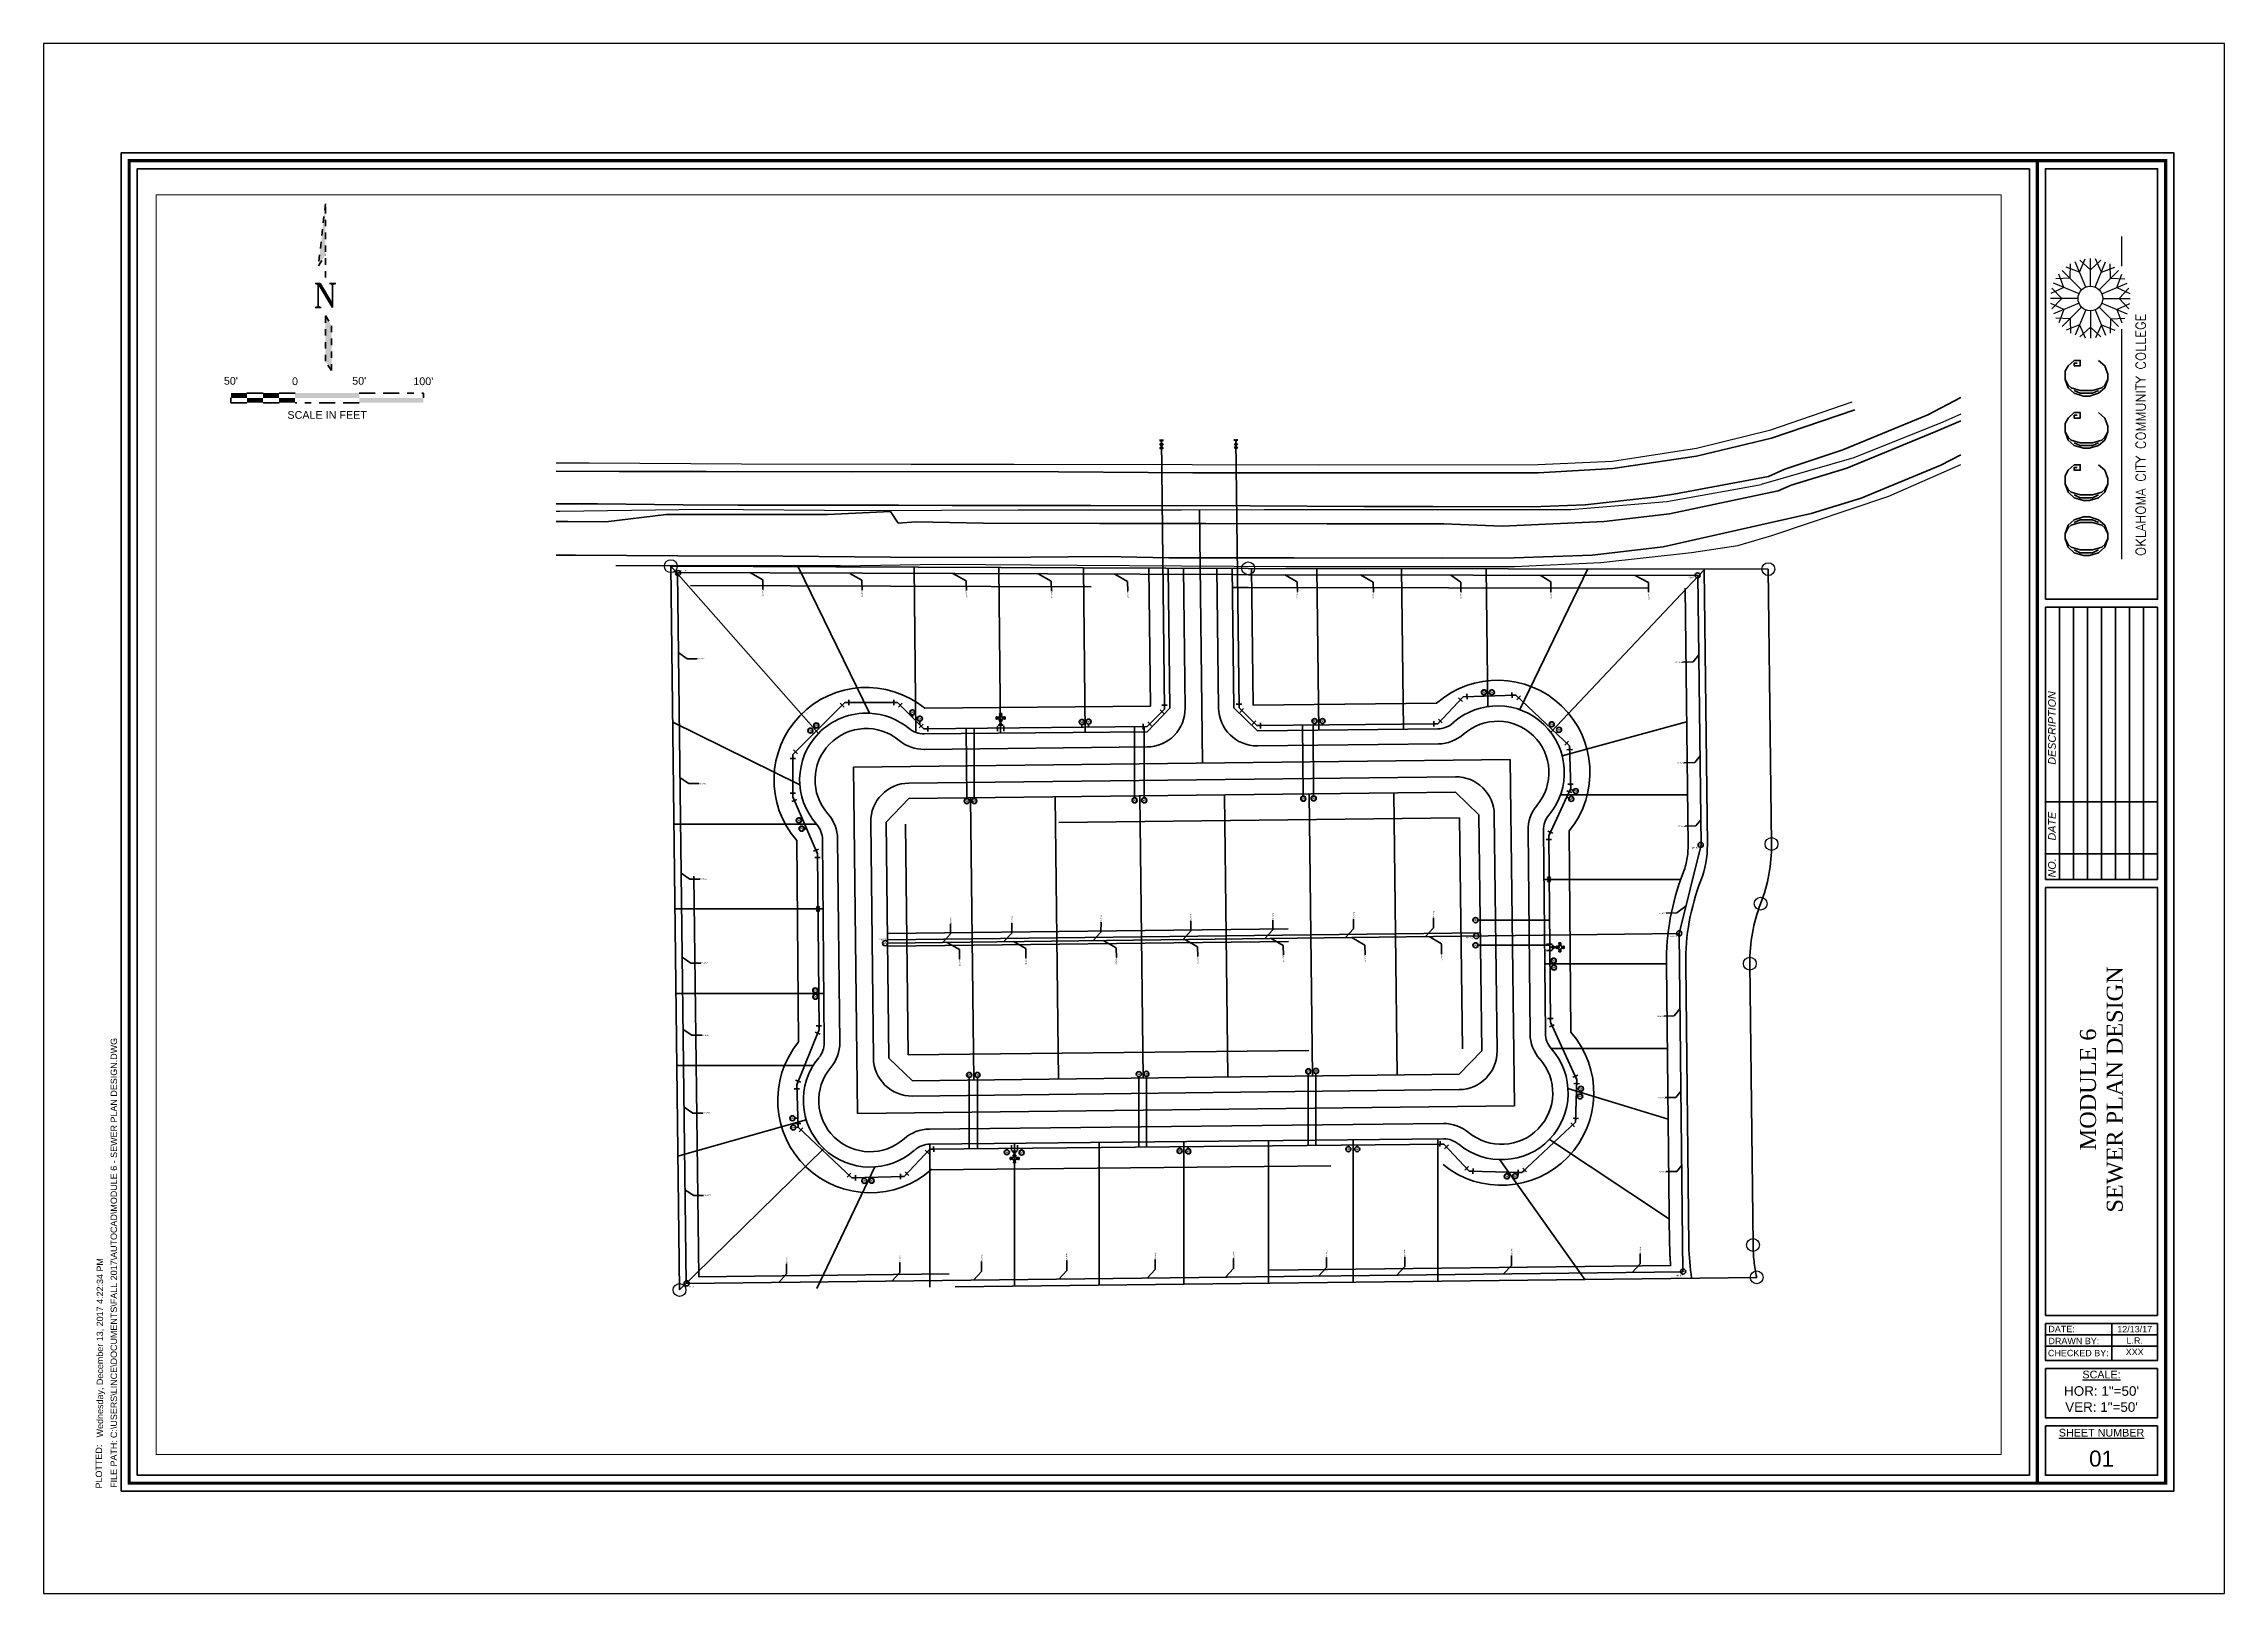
# Paper-space layout 'Layout1' of a CAD drawing. Header units: feet. Extents: x -1 to 33, y -0.4 to 23.8.
# The model-space entities are those that its viewports show. They can reach past a viewport. Long polylines and large blocks are cut down to what shows.
import ezdxf
from ezdxf import colors
from ezdxf.entities.mleader import LeaderData, LeaderLine
from ezdxf.enums import TextEntityAlignment as Align
from ezdxf.math import Vec2, Vec3

# ---------------------------------------------------------------- set-up
doc = ezdxf.new("R2010")
doc.units = ezdxf.units.FT
doc.header["$MEASUREMENT"] = 0
for name, pattern in [('AutoCAD_Module2$0$BORDER2', [0.875, 0.25, -0.125, 0.25, -0.125, 0, -0.125]), ('BORDER2', [0.875, 0.25, -0.125, 0.25, -0.125, 0, -0.125]), ('CENTER2', [1.125, 0.75, -0.125, 0.125, -0.125]), ('HIDDEN2', [0.1875, 0.125, -0.0625])]:
    doc.linetypes.add(name, pattern=pattern)
doc.layers.get('0').update_dxf_attribs({"plot": 0})
for name, color, linetype, lineweight in [('AutoCAD_Module2$0$BOUNDARY', 7, 'AutoCAD_Module2$0$BORDER2', 90), ('BOUNDARY', 7, 'BORDER2', 90), ('BUILDINGLINE', 6, 'HIDDEN2', 40), ('EASEMENT', 3, 'HIDDEN2', 40), ('FITTINGS', 121, 'Continuous', 40), ('LOTLINES', 231, 'Continuous', 60), ('ROW', 5, 'Continuous', 80), ('SEWERLINE', 33, 'linetype-1', 60), ('STREET', 254, 'Continuous', 60), ('WATERLINE', 4, 'Continuous', 35), ('X-ROAD-CL', 2, 'CENTER2', 40), ('X-SIDEWALK', 131, 'Continuous', 30), ('X-STREET', 157, 'Continuous', 60), ('X-STREET-CL', 2, 'CENTER2', 30), ('Z-TB-BORDER', 6, 'Continuous', 70), ('Z-TB-BORDER2', 3, 'Continuous', 40)]:
    doc.layers.add(name, color=color, linetype=linetype, lineweight=lineweight)
for name, color, linetype in [('AutoCAD_Module2$0$ENDPOINT', 1, 'Continuous'), ('Z-TB-LOGO', 1, 'Continuous'), ('Z-TB-TEXT', 2, 'Continuous')]:
    doc.layers.add(name, color=color, linetype=linetype)
doc.styles.add('Arial', font='arial.ttf')
doc.styles.add('EXISTING', font='arial.ttf', dxfattribs={"oblique": 15})
doc.styles.add('PROPOSED', font='arialbd.ttf', dxfattribs={"height": 2.5})
doc.styles.add('ROMANT', font='romant')
doc.styles.get("Standard").update_dxf_attribs({"font": 'arial.ttf'})
doc.styles.add('Timse New Roman', font='times.ttf')
doc.linetypes.add('linetype-1', pattern='A,2.5,-0.1,["SS",Standard,S=0.1,R=0,X=-0.05,Y=-0.05],-0.2', length=2.8)

# ---------------------------------------------------------------- blocks, each defined once
blk = doc.blocks.new('NARROW')
h = blk.add_hatch(color=256)
h.dxf.hatch_style = 1
h.paths.add_polyline_path([(-2.92, 29.27), (-1.15, 32.05), (-1.15, 44.79)])
h.paths.add_polyline_path([(-1.15, 5.48), (0.37, 3.2), (0.37, 14.34), (-1.15, 16.87)])
for p, q in [((-1.15, 44.79), (-2.92, 29.27)), ((-1.15, 26.39), (-1.15, 44.79)), ((-2.92, 29.27), (-1.15, 32.05)), ((-1.15, 5.48), (-1.15, 17.39)), ((-1.15, 16.87), (0.37, 14.34)), ((0.37, 14.34), (0.37, 3.2)), ((0.37, 3.2), (-1.15, 5.48))]:
    blk.add_line(p, q)
at = {"style": 'ROMANT'}
blk.add_text('N', height=6, dxfattribs=at).set_placement((-1.15, 18.89), align=Align.CENTER)
blk = doc.blocks.new('*U8')
for p, q in [((-1.25, 0), (-1, 0)), ((-0.75, 0), (-0.5, 0)), ((0.5, 0), (1.5, 0)), ((1.5, 0), (1.5, -0.075)), ((-1.5, -0.15), (-1.5, -0.075)), ((-1.25, -0.15), (-1.5, -0.15)), ((-0.75, -0.15), (-1, -0.15)), ((0.5, -0.15), (-0.5, -0.15))]:
    blk.add_line(p, q)
for points in [[(-1.5, 0), (-1.5, -0.075), (-1.25, 0), (-1.25, -0.075)], [(-1, 0), (-1, -0.075), (-0.75, 0), (-0.75, -0.075)], [(-0.5, 0), (-0.5, -0.075), (0.5, 0), (0.5, -0.075)], [(-1.25, -0.075), (-1.25, -0.15), (-1, -0.075), (-1, -0.15)], [(-0.75, -0.075), (-0.75, -0.15), (-0.5, -0.075), (-0.5, -0.15)], [(0.5, -0.075), (0.5, -0.15), (1.5, -0.075), (1.5, -0.15)]]:
    blk.add_solid(points)
at = {"style": 'Arial'}
for s, p in [("50'", (-1.501, 0.096)), ('0', (-0.501, 0.089)), ("50'", (0.499, 0.096)), ("100'", (1.499, 0.089))]:
    blk.add_text(s, height=0.12, dxfattribs=at).set_placement(p, align=Align.BOTTOM_CENTER)
blk.add_text('SCALE IN FEET', height=0.12, dxfattribs=at).set_placement((0, -0.4), align=Align.CENTER)
blk = doc.blocks.new('VALVE-P')
h = blk.add_hatch(color=256)
h.dxf.hatch_style = 1
h.paths.add_polyline_path([(-1.8, 1.2), (-1.8, -1.2), (0, 0)])
h.paths.add_polyline_path([(1.8, 1.2), (0, 0), (1.8, -1.2)])
for p, q in [((0, 0), (-1.8, 1.2)), ((-1.8, -1.2), (-1.8, 1.2)), ((0, 0), (-1.8, -1.2)), ((0, 0), (1.8, 1.2)), ((0, 0), (1.8, -1.2)), ((1.8, -1.2), (1.8, 1.2))]:
    blk.add_line(p, q)
blk = doc.blocks.new('45')
for p, q in [((2.1, 3), (-2.1, 3)), ((0, 3), (0, 0)), ((2.1, -2.1), (0, 0)), ((3.6, -0.6), (0.6, -3.6))]:
    blk.add_line(p, q)
blk = doc.blocks.new('FH-P')
h = blk.add_hatch(color=256)
h.dxf.hatch_style = 1
h.paths.add_polyline_path([(1.2, 6), (0, 6), (0, 4.2)])
h.paths.add_polyline_path([(0, 4.2), (0, 2.3), (1.2, 2.3)])
h.paths.add_polyline_path([(0, 4.2), (-1.2, 2.3), (0, 2.3)])
h.paths.add_polyline_path([(0, 6), (-1.2, 6), (0, 4.2)])
for p, q in [((-3.5, 8.6), (-3.5, 7)), ((-3.5, 8.6), (-2.9, 8.6)), ((-3.5, 7), (-2.9, 7)), ((-2.9, 8.6), (-2.9, 7)), ((-2.9, 8.5), (-1.5, 8.5)), ((-2.9, 7.2), (-1.5, 7.2)), ((-2.4, -2.5), (-2.4, 1.7)), ((-2, 2.1), (2, 2.1)), ((-1.2, 6), (1.2, 6)), ((0, 4.2), (-1.2, 6)), ((0, 4.2), (-1.2, 2.3)), ((-1.2, 2.3), (1.2, 2.3)), ((-0.8, 11.3), (0.8, 11.3)), ((-0.8, 11.3), (-0.8, 10.7)), ((-0.8, 10.7), (0.8, 10.7)), ((-0.6, 10.7), (-0.6, 9.3)), ((0, 7.8), (0, 0)), ((0, 4.2), (1.2, 6)), ((0, 4.2), (1.2, 2.3)), ((0.6, 10.7), (0.6, 9.3)), ((0.8, 11.3), (0.8, 10.7)), ((1.5, 8.5), (2.9, 8.5)), ((1.5, 7.2), (2.9, 7.2)), ((2.4, -2.5), (2.4, 1.7)), ((2.9, 8.6), (2.9, 7)), ((2.9, 8.6), (3.5, 8.6)), ((2.9, 7), (3.5, 7)), ((3.5, 8.6), (3.5, 7))]:
    blk.add_line(p, q)
at = {"const_width": 0.159}
for points in [[(-3.7, 7.8, 1), (-3.6, 7.8, 1)], [(-0.1, 11.5, 1), (0.1, 11.5, 1)], [(3.6, 7.8, 1), (3.7, 7.8, 1)]]:
    blk.add_lwpolyline(points, format="xyb", close=True, dxfattribs=at)
blk.add_circle((0, 7.8), 1.59)
blk = doc.blocks.new('225')
for p, q in [((-3.1, 2), (0.8, 3.6)), ((-1.1, 2.8), (0, 0)), ((0, 0), (0, -3)), ((-2.1, -3), (2.1, -3))]:
    blk.add_line(p, q)
blk = doc.blocks.new('WM-P')
h = blk.add_hatch(color=256)
h.dxf.hatch_style = 1
h.paths.add_polyline_path([(2, 0, 1), (-2, 0, 1)])
h.paths.add_polyline_path([(-1.9, 0, -1), (1.9, 0, -1)], flags=16)
h.paths.add_polyline_path([(-1.5, 0.5, -1), (1.5, -0.5, -1)], flags=0)
h.paths.add_polyline_path([(-1.4, -1.1), (1.4, -1.1), (1.4, 1.1), (-1.4, 1.1)], flags=8)
for radius in [2, 1.88]:
    blk.add_circle((0, 0), radius)
at = {"style": 'PROPOSED'}
blk.add_text('W', height=1.5, dxfattribs=at).set_placement((0, 0), align=Align.MIDDLE_CENTER)
blk = doc.blocks.new('MH-E')
blk.add_circle((0, 0), 2)
at = {"style": 'EXISTING', "oblique": 15}
blk.add_text('MH', height=1.25, dxfattribs=at).set_placement((0, 0), align=Align.MIDDLE_CENTER)
blk = doc.blocks.new('_None')

msp = doc.modelspace()

# ---------------------------------------------------------------- hatches: boundary and pattern name
at = {"layer": 'BUILDINGLINE'}
h = msp.add_hatch(dxfattribs=at)
h.set_pattern_fill('ANSI31', color=256)
edge = h.paths.add_edge_path()
edge.add_line((162.1, 268), (624.3, 273.4))

# ---------------------------------------------------------------- linework, layer by layer
msp.add_line((0, 0), (0, 0))
msp.add_line((0, 0), (0, 0))
at = {"layer": 'AutoCAD_Module2$0$BOUNDARY'}
for p, q in [((0, 0), (-6.8, 564.4)), ((-6.8, 564.4), (443.3, 562.7)), ((443.3, 562.7), (848.7, 562.1)), ((848.7, 562.1), (851.2, 347.8)), ((834.3, 254.5), (836.8, 35.1)), ((839.7, 9.8), (0, 0)), ((0, 0), (0, 0)), ((0, 0), (0, 0))]:
    msp.add_line(p, q, dxfattribs=at)
for centre, start, end in [((726.2, 346.3), 338.81, 0.6689), ((959.3, 256), 158.81, 180.6689), ((961.8, 36.6), 180.6683, 192.3678)]:
    msp.add_arc(centre, 125, start, end, dxfattribs=at)
at = {"layer": 'AutoCAD_Module2$0$ENDPOINT'}
for centre in [(-6.8, 564.4), (443.3, 562.7), (848.7, 562.1), (851.2, 347.8), (842.7, 301.2), (834.3, 254.5), (836.8, 35.1), (0, 0), (839.7, 9.8)]:
    msp.add_circle(centre, 5, dxfattribs=at)
at = {"layer": 'BUILDINGLINE'}
for p, q in [((365.8, 562.8), (367.1, 455.3)), ((445.8, 562.7), (447.1, 456.1)), ((367.1, 455.3), (191.1, 453.6)), ((590.1, 457.5), (447.1, 456.1)), ((608.1, 368.1), (176, 363.2)), ((178.1, 183.3), (176, 363.2)), ((610.2, 188.1), (608.1, 368.1)), ((694.8, 201), (693.5, 358)), ((92.8, 193.4), (91.4, 350.4)), ((178.1, 183.3), (610.2, 188.1)), ((195.3, 93.7), (595.1, 97.8))]:
    msp.add_line(p, q, dxfattribs=at)
for centre, start, end in [((145.6, 397.8), 50.8327, 221.1786), ((637.7, 403.5), 320.8038, 131.4428), ((148.5, 147.8), 140.7323, 311.9257), ((640.7, 153.6), 230.7812, 41.1794)]:
    msp.add_arc(centre, 72, start, end, dxfattribs=at)
at = {"layer": 'EASEMENT'}
for p, q in [((8.4, 549.3), (381, 548)), ((14.9, 10.2), (8.4, 549.3)), ((431, 547.8), (443.2, 547.7)), ((443.2, 547.7), (783.8, 547.2)), ((783.8, 547.2), (786.2, 347)), ((162, 278), (624.1, 283.4)), ((162.1, 268), (624.3, 273.4)), ((769.3, 253.8), (771.8, 34.4)), ((772.6, 19), (14.9, 10.2))]:
    msp.add_line(p, q, dxfattribs=at)
for centre, radius, start, end in [((726.2, 346.3), 60, 338.81, 0.6689), ((959.3, 256), 190, 158.81, 180.6689), ((961.8, 36.6), 190, 180.6683, 185.3015)]:
    msp.add_arc(centre, radius, start, end, dxfattribs=at)
at = {"layer": 'FITTINGS', "ltscale": 0.75}
for p, q in [((374.7, 661.9), (374.7, 663.2)), ((376.6, 661.9), (376.6, 663.2)), ((432.7, 662), (432.7, 663.3)), ((434.7, 662), (434.7, 663.3)), ((374.7, 662.6), (376.6, 662.6)), ((375, 661.6), (376.3, 661.6)), ((375.7, 661.6), (375.7, 662.6)), ((432.7, 662.6), (434.7, 662.6)), ((433, 661.7), (434.4, 661.7)), ((433.7, 661.7), (433.7, 662.6))]:
    msp.add_line(p, q, dxfattribs=at)
at = {"layer": 'LOTLINES'}
for p, q in [((-6.8, 564.4), (108.2, 433.9)), ((148.1, 449.7), (92.4, 564)), ((182.8, 563.7), (184.3, 434.6)), ((248.8, 563.4), (250.3, 434.2)), ((314.8, 563.2), (316.3, 434.8)), ((496.8, 562.7), (498.3, 436.6)), ((562.8, 562.6), (564.3, 437.3)), ((628.8, 562.5), (630, 455)), ((654.9, 452.6), (707.9, 562.4)), ((798.7, 561.6), (679.2, 434.9)), ((93.7, 393.8), (-5.3, 442.7)), ((688.1, 416.6), (785, 443.1)), ((228, 273.7), (226.8, 383.7)), ((294, 274.5), (292.8, 384.5)), ((360, 275.3), (358.7, 385.3)), ((426, 276.1), (424.7, 386)), ((492, 276.8), (490.7, 386.8)), ((558, 277.6), (556.7, 387.6)), ((686.8, 386.2), (785.7, 386.2)), ((106.8, 363.1), (-4.4, 363.1)), ((673.8, 320.2), (780.5, 320.2)), ((111.9, 297.1), (-3.6, 297.1)), ((162, 273), (624.2, 278.4)), ((229.3, 163.8), (228, 273.7)), ((295.3, 164.5), (294, 274.5)), ((361.3, 165.3), (360, 275.3)), ((427.3, 166.1), (426, 276.1)), ((493.3, 166.8), (492, 276.8)), ((559.3, 167.6), (558, 277.6)), ((674.4, 254.2), (769.3, 254.2)), ((112.4, 231.1), (-2.8, 231.1)), ((679.4, 188.2), (770, 188.2)), ((104.3, 175.1), (-2, 175.1)), ((692.5, 157), (770.7, 133.2)), ((98.7, 132.8), (-1.3, 104.3)), ((0, 0), (112.4, 110.4)), ((195.1, 113.7), (195.1, 2.3)), ((261.1, 114.4), (261.1, 3)), ((327.1, 115.1), (327.1, 3.8)), ((393.1, 115.7), (393.1, 4.6)), ((459.1, 116.4), (459.1, 5.4)), ((525.1, 117.1), (525.1, 6.1)), ((591.1, 117.7), (591.1, 6.9)), ((771.6, 55.2), (678.1, 117.4)), ((152.1, 95.9), (107.1, 1.2)), ((639.4, 101.6), (705.7, 8.2))]:
    msp.add_line(p, q, dxfattribs=at)
msp.add_point((558, 277.6), dxfattribs=at)
msp.add_point((558, 277.6), dxfattribs=at)
msp.add_point((558, 277.6), dxfattribs=at)
msp.add_point((558, 277.6), dxfattribs=at)
at = {"layer": 'ROW'}
for p, q in [((380.8, 563), (382.1, 453.7)), ((430.8, 562.8), (432.1, 454)), ((798.7, 561.6), (801.2, 347.2)), ((382.1, 453.7), (364.4, 435.3)), ((432.1, 454), (450.4, 436.1)), ((364.4, 435.3), (190.5, 433.6)), ((591, 437.5), (450.4, 436.1)), ((178.6, 383.2), (161, 364.8)), ((604.8, 388.1), (178.6, 383.2)), ((604.8, 388.1), (623.1, 370.5)), ((163.1, 180.8), (161, 364.8)), ((625.3, 186.5), (623.1, 370.5)), ((674.9, 200), (673.5, 358.6)), ((112.8, 192.8), (111.4, 351.3)), ((784.3, 253.9), (786.8, 34.5)), ((163.1, 180.8), (181.5, 163.2)), ((625.3, 186.5), (607.6, 168.2)), ((181.5, 163.2), (607.6, 168.2)), ((195.1, 113.7), (595.7, 117.8))]:
    msp.add_line(p, q, dxfattribs=at)
for centre, radius, start, end in [((145.6, 397.8), 52, 87.2832, 136.0133), ((145.6, 397.8), 52, 50.2449, 87.2832), ((590.9, 455.5), 18, 270.5594, 312.0493), ((637.7, 403.5), 52, 320.2168, 132.0493), ((145.6, 397.8), 52, 136.0133, 221.7817), ((190.4, 451.6), 18, 230.2449, 270.5594), ((93.4, 351.1), 18, 0.4992, 41.7817), ((691.5, 358.7), 18, 140.2168, 180.4781), ((726.2, 346.3), 75, 338.81, 0.6689), ((959.3, 256), 175, 158.81, 180.6689), ((94.8, 192.7), 18, 320.1438, 0.4992), ((640.7, 153.6), 52, 230.1923, 41.7829), ((692.9, 200.2), 18, 180.4781, 221.7829), ((148.5, 147.8), 52, 140.1438, 311.9257), ((195.3, 95.7), 18, 90.5796, 131.9257), ((595.8, 99.8), 18, 50.1923, 90.5796), ((961.8, 36.6), 175, 180.6683, 188.9965)]:
    msp.add_arc(centre, radius, start, end, dxfattribs=at)
at = {"layer": 'SEWERLINE'}
for p, q in [((5.1, 5.1), (-1.5, 559.4)), ((-1.5, 559.4), (431.1, 557.8)), ((431.1, 557.8), (443.4, 557.7)), ((443.4, 557.7), (793.9, 557.2)), ((793.9, 557.2), (796.3, 347.2)), ((796.3, 347.2), (779.3, 277.9)), ((162.3, 270.5), (779.3, 277.9)), ((779.3, 277.9), (782.2, 14.1)), ((782.2, 14.1), (5.1, 5.1))]:
    msp.add_line(p, q, dxfattribs=at)
at = {"layer": 'STREET'}
for p, q in [((392.8, 562.9), (394.1, 453.7)), ((418.8, 562.8), (420.1, 454)), ((591.5, 425.8), (450.4, 424.3)), ((364.4, 423.4), (190.8, 421.5)), ((604.8, 400.1), (178.6, 395.2)), ((151.1, 180.8), (149, 364.8)), ((637.3, 186.5), (635.1, 370.5)), ((663, 199.7), (661.4, 358.3)), ((124.9, 193.1), (123.2, 351.6)), ((181.5, 151.2), (607.6, 156.2)), ((194.7, 125.5), (595.4, 129.8))]:
    msp.add_line(p, q, dxfattribs=at)
for centre, radius, start, end in [((364.1, 453.4), 30, 270.6226, 0.6688), ((450.1, 454.3), 30, 180.6688, 270.6226), ((637.7, 403.5), 40, 320.0324, 131.6403), ((145.6, 397.8), 40, 50.103, 221.594), ((190.5, 451.5), 30, 230.103, 270.6226), ((591.2, 455.8), 30, 270.6226, 311.6403), ((179, 365.2), 30, 90.6689, 180.6689), ((605.1, 370.2), 30, 0.6689, 90.6689), ((691.4, 358.6), 30, 140.0324, 180.5867), ((93.2, 351.3), 30, 0.5881, 41.594), ((94.9, 192.8), 30, 320.0237, 0.5881), ((693, 200), 30, 180.5867, 221.5908), ((148.5, 147.8), 40, 140.0237, 311.6874), ((181.1, 181.2), 30, 180.6689, 270.6689), ((607.3, 186.2), 30, 270.6689, 0.6689), ((640.7, 153.6), 40, 230.1127, 41.5908), ((195.1, 95.5), 30, 90.6161, 131.6874), ((595.8, 99.8), 30, 50.1127, 90.6161)]:
    msp.add_arc(centre, radius, start, end, dxfattribs=at)
at = {"layer": 'WATERLINE'}
for p, q in [((378.1, 453), (375.7, 662.6)), ((436.1, 453.9), (433.7, 662.6)), ((591, 441.5), (610.9, 462.6)), ((651.9, 463.8), (610.9, 462.6)), ((627.1, 464), (627.1, 463.1)), ((633.2, 464), (633.2, 463.3)), ((693.8, 424.3), (651.9, 463.8)), ((88.3, 417.5), (128.9, 458.1)), ((128.9, 458.1), (170, 458.1)), ((190.5, 437.6), (170, 458.1)), ((181.5, 448.6), (181.5, 446.6)), ((187.3, 443.5), (187.3, 440.8)), ((364.4, 439.3), (378.1, 453)), ((449.9, 440.1), (436.1, 453.9)), ((103.3, 434.7), (104.4, 433.6)), ((108.6, 437.8), (107.8, 438.7)), ((364.4, 439.3), (190.5, 437.6)), ((223.9, 383.1), (223.3, 437.9)), ((229.7, 383.1), (229.7, 438)), ((313.6, 440.9), (313.6, 438.8)), ((318.8, 441.2), (318.8, 438.9)), ((354.7, 383.8), (354.7, 439.2)), ((362.2, 383.8), (362.2, 439.3)), ((591, 441.5), (449.9, 440.1)), ((486.2, 385), (485.7, 440.5)), ((494.3, 385.3), (493.8, 440.6)), ((495, 441.7), (495.1, 440.6)), ((501.2, 441.7), (501.2, 440.6)), ((678.4, 439.8), (677.9, 439.3)), ((684.5, 435.2), (683.4, 434.1)), ((88.3, 384.5), (88.3, 417.5)), ((694.7, 391.4), (693.8, 424.3)), ((677.6, 354.2), (694.7, 391.4)), ((107.5, 340.2), (88.3, 384.5)), ((693.2, 383.5), (691.5, 384.3)), ((696.7, 389.6), (694.4, 390.6)), ((95, 366.2), (96.2, 366.2)), ((97.2, 359.7), (99, 359.7)), ((108.7, 203), (107.5, 340.2)), ((678.8, 208.7), (677.6, 354.2)), ((622.4, 288.4), (678.1, 288.4)), ((622.5, 268.8), (678.3, 268.8)), ((679.4, 256.8), (678.4, 256.8)), ((679.7, 251.4), (678.4, 251.4)), ((107.6, 233.6), (108.4, 233.6)), ((107.9, 228.7), (108.5, 228.7)), ((678.8, 208.7), (699.4, 163.9)), ((108.7, 203), (91.4, 159.9)), ((91.4, 159.9), (92.4, 126.9)), ((225.8, 165.7), (225.8, 110)), ((232.2, 165.8), (232.2, 110.1)), ((358, 166.3), (358, 111.4)), ((363.9, 166.6), (363.9, 111.1)), ((490.1, 168.7), (490.1, 112.7)), ((496.1, 168.8), (496.1, 112.8)), ((699.4, 163.9), (698.5, 130.9)), ((700.6, 156.9), (699.2, 156.9)), ((700, 150.9), (699.1, 151)), ((89.9, 133.9), (92.2, 134)), ((90.6, 126.7), (92.4, 126.9)), ((92.4, 126.9), (134.2, 87.4)), ((698.5, 130.9), (656.7, 91.5)), ((195.1, 109.7), (175.2, 88.6)), ((195.1, 109.7), (595.7, 113.8)), ((255.1, 109.4), (255.1, 110.3)), ((266.6, 109.1), (266.6, 110.4)), ((389.8, 110.4), (389.8, 111.7)), ((396.5, 110.1), (396.4, 111.8)), ((521.4, 111.8), (521.4, 113)), ((528.2, 111.8), (528.2, 113.1)), ((595.7, 113.8), (615.6, 92.7)), ((134.2, 87.4), (175.2, 88.6)), ((144, 87.1), (143.9, 87.7)), ((149.7, 87.2), (149.7, 87.9)), ((656.7, 91.5), (615.6, 92.7)), ((644.9, 90.4), (644.9, 91.8)), ((651.4, 90.8), (651.4, 91.6))]:
    msp.add_line(p, q, dxfattribs=at)
at = {"layer": 'X-ROAD-CL'}
for p, q in [((405.3, 608.4), (407.6, 410.8)), ((647.6, 413.7), (135.5, 407.7)), ((647.6, 413.7), (135.5, 407.7)), ((650.8, 143.7), (647.6, 413.7)), ((138.6, 137.7), (135.5, 407.7)), ((138.6, 137.7), (650.8, 143.7))]:
    msp.add_line(p, q, dxfattribs=at)
at = {"layer": 'X-SIDEWALK'}
for p, q in [((850.8, 670.7, 1164.6), (914, 692.5, 1165.9)), ((792.7, 656.5, 1164), (850.8, 670.7, 1164.6)), ((669.1, 643.6, 1162), (727.3, 646.4, 1163.5)), ((727.3, 646.4, 1163.5), (792.7, 656.5, 1164)), ((-96.2, 645, 1151), (-70.4, 645, 1151)), ((-70.4, 645, 1151), (48.4, 644.1, 1154)), ((48.4, 644.1, 1154), (180.6, 644, 1155.6)), ((180.6, 644, 1155.6), (260.9, 644, 1155.6)), ((260.9, 644, 1155.6), (399.7, 643.8, 1156.9)), ((399.7, 643.8, 1156.9), (497.9, 643.5, 1160)), ((497.9, 643.5, 1160), (669.1, 643.6, 1162)), ((942.7, 619, 1166), (998.9, 643.7, 1165.4)), ((851.5, 588.4, 1164.8), (942.7, 619, 1166)), ((788.9, 575, 1164), (825, 580.6, 1164)), ((825, 580.6, 1164), (851.5, 588.4, 1164.8)), ((125.5, 564.6, 1155.4), (-49.8, 564.6, 1155.4)), ((125.5, 564.6, 1155.4), (203.1, 566, 1156)), ((203.1, 566, 1156), (309.9, 565.1, 1158)), ((309.9, 565.1, 1158), (472.6, 564.1, 1160)), ((472.6, 564.1, 1160), (600.7, 564.1, 1161.6)), ((600.7, 564.1, 1161.6), (650.9, 564.1, 1161.6)), ((650.9, 564.1, 1161.6), (718.1, 567.2, 1162.9)), ((718.1, 567.2, 1162.9), (788.9, 575, 1164))]:
    msp.add_line(p, q, dxfattribs=at)
at = {"layer": 'X-STREET'}
for p, q in [((851.1, 664.3, 1164.6), (916.1, 686.2, 1165.9)), ((973.1, 682.4, 1165.4), (906.7, 655.2, 1165.6)), ((998.9, 696, 1165.1), (973.1, 682.4, 1165.4)), ((792.8, 650.1, 1164), (851.1, 664.3, 1164.6)), ((910, 640.7, 1165.5), (979.2, 669.5, 1165.4)), ((979.2, 669.5, 1165.4), (998.9, 677.8, 792.2)), ((727.5, 640.6, 1163.5), (792.8, 650.1, 1164)), ((906.7, 655.2, 1165.6), (861.7, 640, 1164.6)), ((998.9, 651.3, 1165.4), (983.3, 643.1, 1165.5)), ((-96.2, 638.6, 1152.2), (-47.2, 638.2, 1152.8)), ((-47.2, 638.2, 1152.8), (20.8, 638.1, 1154)), ((20.8, 638.1, 1154), (133.7, 637.9, 1154.8)), ((133.7, 637.9, 1154.8), (260.6, 638.2, 1156.7)), ((260.6, 638.2, 1156.7), (400, 637.2, 1157.9)), ((400, 637.2, 1157.9), (498.1, 637.2, 1157.9)), ((498.1, 637.2, 1157.9), (589.8, 637.1, 1160.8)), ((589.8, 637.1, 1160.8), (669.2, 637.1, 1160.8)), ((669.2, 637.1, 1160.8), (727.5, 640.6, 1163.5)), ((848.9, 634.4, 1164.4), (775, 620.5, 1163.9)), ((861.7, 640, 1164.6), (848.9, 634.4, 1164.4)), ((866.5, 627.6, 1164.6), (910, 640.7, 1165.5)), ((983.3, 643.1, 1165.5), (921, 617.4, 1165.6)), ((-64.1, 613, 1152.3), (-96.2, 613.1, 1152.1)), ((2.8, 612.1, 1153.9), (-64.1, 613, 1152.3)), ((45.6, 611.9, 1155.5), (2.8, 612.1, 1153.9)), ((705.9, 612.2, 1162.7), (664.6, 610.6, 1162)), ((759.5, 618.2, 1163.9), (705.9, 612.2, 1162.7)), ((775, 620.5, 1163.9), (759.5, 618.2, 1163.9)), ((771.7, 605.2, 1163.9), (856.3, 623.2, 1164.7)), ((856.3, 623.2, 1164.7), (866.5, 627.6, 1164.6)), ((882.2, 605.4), (921, 617.4, 1165.6)), ((-96.2, 599.1, 1152), (-87.2, 599.1, 1152)), ((-87.2, 599.1, 1152), (-57.4, 598.9, 1152.4)), ((-57.4, 598.9, 1152.4), (-10.4, 604.7, 1153.8)), ((-10.4, 604.7, 1153.8), (45.2, 604.7, 1153.8)), ((45.2, 604.7, 1153.8), (115.3, 604.7, 1153.8)), ((170.6, 611.9, 1155.5), (45.6, 611.9, 1155.5)), ((115.3, 604.7, 1153.8), (164.4, 607, 1155.5)), ((164.4, 607, 1155.5), (170.5, 597.9, 1155.7)), ((170.5, 597.9, 1155.7), (184.3, 598.9, 1156)), ((212.6, 611.8, 1156), (170.6, 611.9, 1155.5)), ((184.3, 598.9, 1156), (236.8, 597.8, 1156.3)), ((320.6, 611.7, 1157.9), (212.6, 611.8, 1156)), ((236.8, 597.8, 1156.3), (327.4, 597.6, 1157.9)), ((444.9, 611.5, 1158.6), (320.6, 611.7, 1157.9)), ((327.4, 597.6, 1157.9), (410.2, 597.6, 1158.2)), ((410.2, 597.6, 1158.2), (504.9, 597.4, 1160)), ((533.7, 610.8, 1160.8), (444.9, 611.5, 1158.6)), ((504.9, 597.4, 1160), (595.7, 597.3, 1161.1)), ((587.1, 610.8, 1160.8), (533.7, 610.8, 1160.8)), ((664.6, 610.6, 1162), (587.1, 610.8, 1160.8)), ((595.7, 597.3, 1161.1), (641.3, 595.6, 1161.9)), ((641.3, 595.6, 1161.9), (720.8, 599.2, 1162.9)), ((720.8, 599.2, 1162.9), (771.7, 605.2, 1163.9)), ((766.7, 579.5, 1164), (882.2, 605.4)), ((711.5, 573.1, 1162.6), (766.7, 579.5, 1164)), ((-96.2, 573, 1151.9), (-81.2, 572.9, 1152)), ((-81.2, 572.9, 1152), (-1.3, 572.4, 1153.9)), ((-1.3, 572.4, 1153.9), (80.5, 572.1, 1154)), ((80.5, 572.1, 1154), (164.3, 571.5, 1156)), ((164.3, 571.5, 1156), (245.1, 571.2, 1156.7)), ((245.1, 571.2, 1156.7), (331.7, 571.9, 1157.9)), ((331.7, 571.9, 1157.9), (381.5, 571, 1158)), ((381.5, 571, 1158), (479.2, 571, 1158)), ((479.2, 571, 1158), (594.6, 570.7, 1161.4)), ((594.6, 570.7, 1161.4), (650.5, 570.9, 1161.9)), ((650.5, 570.9, 1161.9), (711.5, 573.1, 1162.6))]:
    msp.add_line(p, q, dxfattribs=at)
at = {"layer": 'X-STREET-CL'}
for p, q in [((998.9, 682.9, 1165.2), (984.8, 676.8, 1165.3)), ((984.8, 676.8, 1165.3), (915.3, 649, 1165.7)), ((915.3, 649, 1165.7), (843.2, 628.2, 1164.4)), ((694.8, 608.5, 1162.4), (769.5, 614.7, 1163.9)), ((769.5, 614.7, 1163.9), (824.6, 624.8, 1164)), ((824.6, 624.8, 1164), (843.2, 628.2, 1164.4)), ((-96.2, 607.2, 1150.5), (-93.4, 607.2, 1150.5)), ((-93.4, 607.2, 1150.5), (18.3, 608.8, 1153.9)), ((18.3, 608.8, 1153.9), (144.5, 607.9, 1155.2)), ((144.5, 607.9, 1155.2), (263.9, 608.2, 1156.9)), ((263.9, 608.2, 1156.9), (391.4, 608.2, 1156.9)), ((391.4, 608.2, 1156.9), (455.8, 608.5, 1158.8)), ((455.8, 608.5, 1158.8), (583.7, 608.5, 1160.8)), ((583.7, 608.5, 1160.8), (670.6, 608.5, 1162)), ((670.6, 608.5, 1162), (694.8, 608.5, 1162.4))]:
    msp.add_line(p, q, dxfattribs=at)

# ---------------------------------------------------------------- block references
at = {"layer": 'FITTINGS'}
for name, p, rotation in [('VALVE-P', (375.7, 658), 270), ('VALVE-P', (433.7, 658.1), 270), ('45', (449.9, 440.1), 43.65980251061401)]:
    msp.add_blockref(name, p, dxfattribs=dict(at, rotation=rotation))
at = {"layer": 'FITTINGS', "xscale": -1}
for p, rotation in [((364.4, 439.3), 316.340197489386), ((378.1, 453), 1.34019748938603)]:
    msp.add_blockref('45', p, dxfattribs=dict(at, rotation=rotation))
at = {"layer": 'FITTINGS'}
msp.add_blockref('45', (436.1, 453.9), dxfattribs=at)
at = {"layer": 'SEWERLINE'}
for p in [(-1.2, 559), (793.6, 557.2), (796, 347), (160.2, 270.4), (621, 276), (779.3, 278.1), (5.5, 5.2), (782.3, 14.4)]:
    msp.add_blockref('MH-E', p, dxfattribs=at)
at = {"layer": 'WATERLINE'}
for name, p, rotation in [('45', (128.9, 458.1), 270.0000000000002), ('45', (170, 458.1), 225), ('45', (190.5, 437.6), 44.99999999999986), ('45', (88.3, 417.5), 315.0000000000006), ('225', (88.3, 384.5), 180), ('225', (107.5, 340.2), 0.5812716871706449), ('VALVE-P', (677.8, 320.2), 270.4780630049674), ('VALVE-P', (107.9, 297.1), 270.4991560536785), ('FH-P', (678.4, 267.2), 270), ('225', (678.8, 208.7), 180.295832838815), ('225', (699.4, 163.9), 358.3410593390365), ('45', (698.5, 130.9), 133.3410593390371), ('FH-P', (261.1, 110.4), 180), ('45', (595.7, 113.8), 223.3410593390363), ('45', (615.6, 92.7), 43.34105933903639), ('45', (656.7, 91.5), 88.34105933903669)]:
    msp.add_blockref(name, p, dxfattribs=dict(at, rotation=rotation))
at = {"layer": 'WATERLINE', "xscale": -1}
for name, p, rotation in [('45', (610.9, 462.6), 136.6589406609636), ('45', (651.9, 463.8), 91.65894066096328), ('45', (591, 441.5), 316.6589406609637), ('45', (693.8, 424.3), 46.65894066096295), ('225', (694.7, 391.4), 181.6589406609635), ('225', (677.6, 354.2), 359.704167161185), ('225', (108.7, 203), 181.0776689737929), ('225', (91.4, 159.9), 1.658940660963513), ('45', (92.4, 126.9), 226.658940660963), ('45', (195.1, 109.7), 136.6589406609637), ('45', (134.2, 87.4), 271.6589406609633), ('45', (175.2, 88.6), 316.6589406609637)]:
    msp.add_blockref(name, p, dxfattribs=dict(at, rotation=rotation))
at = {"layer": 'WATERLINE'}
for name, p in [('WM-P', (627.1, 466)), ('WM-P', (633.2, 466)), ('WM-P', (106.6, 440.2)), ('WM-P', (181.5, 450.4)), ('WM-P', (187.3, 445.5)), ('FH-P', (250.3, 438.2)), ('WM-P', (313.6, 442.9)), ('WM-P', (318.8, 443.2)), ('WM-P', (495, 443.6)), ('WM-P', (501.2, 443.6)), ('WM-P', (679.9, 441.1)), ('WM-P', (102, 436.2)), ('WM-P', (685.6, 436.8)), ('WM-P', (223.9, 381.2)), ('WM-P', (229.7, 381.3)), ('WM-P', (354.7, 381.8)), ('WM-P', (362.2, 381.8)), ('WM-P', (486.2, 383.1)), ('WM-P', (494.3, 383.3)), ('WM-P', (695.1, 382.9)), ('WM-P', (698.6, 389)), ('WM-P', (93, 366.2)), ('WM-P', (95.2, 359.7)), ('WM-P', (620.5, 288.4)), ('WM-P', (620.5, 268.8)), ('WM-P', (681.4, 256.8)), ('WM-P', (681.6, 251.4)), ('WM-P', (105.8, 233.6)), ('WM-P', (105.9, 228.7)), ('WM-P', (358, 168.3)), ('WM-P', (363.9, 168.5)), ('WM-P', (490.1, 170.5)), ('WM-P', (496.1, 170.8)), ('WM-P', (225.8, 167.7)), ('WM-P', (232.2, 167.7)), ('WM-P', (702.6, 156.9)), ('WM-P', (702, 150.9)), ('WM-P', (88, 133.9)), ('WM-P', (88.6, 126.7)), ('WM-P', (255.1, 107.4)), ('WM-P', (266.6, 107.1)), ('WM-P', (389.8, 108.4)), ('WM-P', (396.5, 108.1)), ('WM-P', (521.4, 109.8)), ('WM-P', (528.2, 109.8)), ('WM-P', (144, 85.1)), ('WM-P', (149.7, 85.2)), ('WM-P', (644.9, 88.6)), ('WM-P', (651.4, 88.8))]:
    msp.add_blockref(name, p, dxfattribs=at)

# ---------------------------------------------------------------- texts
at = {"layer": 'SEWERLINE', "char_height": 1.25, "attachment_point": 1}
for s, insert in [('MH A1', (0.7, 561.5)), ('MH B1', (786.4, 556.1)), ('MH B2', (789.1, 345.3)), ('MH C3', (155.5, 273.9)), ('MH C2', (613.2, 275.5)), ('MH C1', (772.5, 276.4)), ('MH A2', (6.9, 3.2)), ('MH B3', (776.5, 12))]:
    msp.add_mtext_dynamic_manual_height_columns(s, width=6.21, gutter_width=1, heights=[0], dxfattribs=dict(at, insert=insert))

# ---------------------------------------------------------------- leaders
at = {"layer": 'SEWERLINE'}
ml = msp.add_multileader_mtext('Standard', dxfattribs=at)
ml.set_content('SS WYE', color=256)
ml.set_leader_properties(color=256, linetype='ByLayer', lineweight=-1)
ml.set_arrow_properties(name='NONE')
ml.build(insert=Vec2(0, 0))
ml.multileader.update_dxf_attribs({"dogleg_length": 0.36, "arrow_head_size": 1.5})
ctx = ml.context
ctx.base_point, ctx.char_height, ctx.arrow_head_size, ctx.landing_gap_size, ctx.plane_origin, ctx.plane_x_axis, ctx.plane_y_axis = Vec3(65.2, 540.7), 1, 1.5, 0.09, Vec3(47.5, 529.5), Vec3(-0.024137, 0.999709), Vec3(-0.999709, -0.024137)
ctx.text_align_type = 2
notes = []
notes.append((ctx, [(1, (1, 1, 0), (64.8, 553.7), (0.024137, -0.999709), 7.59, [(0, [(55.4, 559.1)], 0, [])])]))
ctx.mtext.insert, ctx.mtext.text_direction, ctx.mtext.rotation, ctx.mtext.alignment, ctx.mtext.flow_direction = Vec3(64.5, 546.1), Vec3(-0.024137, 0.999709), 1.594935, 3, 5
ml = msp.add_multileader_mtext('Standard', dxfattribs=at)
ml.set_content('SS WYE', color=256)
ml.set_leader_properties(color=256, linetype='ByLayer', lineweight=-1)
ml.set_arrow_properties(name='NONE')
ml.build(insert=Vec2(0, 0))
ml.multileader.update_dxf_attribs({"dogleg_length": 0.36, "arrow_head_size": 1.5})
ctx = ml.context
ctx.base_point, ctx.char_height, ctx.arrow_head_size, ctx.landing_gap_size, ctx.plane_origin, ctx.plane_x_axis, ctx.plane_y_axis = Vec3(142.4, 540.4), 1, 1.5, 0.09, Vec3(124.7, 529.2), Vec3(-0.024137, 0.999709), Vec3(-0.999709, -0.024137)
ctx.text_align_type = 2
notes.append((ctx, [(1, (1, 1, 0), (142.1, 553.4), (0.024137, -0.999709), 7.59, [(0, [(132.6, 558.8)], 0, [])])]))
ctx.mtext.insert, ctx.mtext.text_direction, ctx.mtext.rotation, ctx.mtext.alignment, ctx.mtext.flow_direction = Vec3(141.7, 545.8), Vec3(-0.024137, 0.999709), 1.594935, 3, 5
ml = msp.add_multileader_mtext('Standard', dxfattribs=at)
ml.set_content('SS WYE', color=256)
ml.set_leader_properties(color=256, linetype='ByLayer', lineweight=-1)
ml.set_arrow_properties(name='NONE')
ml.build(insert=Vec2(0, 0))
ml.multileader.update_dxf_attribs({"dogleg_length": 0.36, "arrow_head_size": 1.5})
ctx = ml.context
ctx.base_point, ctx.char_height, ctx.arrow_head_size, ctx.landing_gap_size, ctx.plane_origin, ctx.plane_x_axis, ctx.plane_y_axis = Vec3(223.7, 539.9), 1, 1.5, 0.09, Vec3(206.1, 528.8), Vec3(-0.024137, 0.999709), Vec3(-0.999709, -0.024137)
ctx.text_align_type = 2
notes.append((ctx, [(1, (1, 1, 0), (223.4, 553), (0.024137, -0.999709), 7.59, [(0, [(212.9, 558.6)], 0, [])])]))
ctx.mtext.insert, ctx.mtext.text_direction, ctx.mtext.rotation, ctx.mtext.alignment, ctx.mtext.flow_direction = Vec3(223.1, 545.3), Vec3(-0.024137, 0.999709), 1.594935, 3, 5
ml = msp.add_multileader_mtext('Standard', dxfattribs=at)
ml.set_content('SS WYE', color=256)
ml.set_leader_properties(color=256, linetype='ByLayer', lineweight=-1)
ml.set_arrow_properties(name='NONE')
ml.build(insert=Vec2(0, 0))
ml.multileader.update_dxf_attribs({"dogleg_length": 0.36, "arrow_head_size": 1.5})
ctx = ml.context
ctx.base_point, ctx.char_height, ctx.arrow_head_size, ctx.landing_gap_size, ctx.plane_origin, ctx.plane_x_axis, ctx.plane_y_axis = Vec3(290.2, 539.6), 1, 1.5, 0.09, Vec3(272.5, 528.4), Vec3(-0.024137, 0.999709), Vec3(-0.999709, -0.024137)
ctx.text_align_type = 2
notes.append((ctx, [(1, (1, 1, 0), (289.8, 552.6), (0.024137, -0.999709), 7.59, [(0, [(279.6, 558.3)], 0, [])])]))
ctx.mtext.insert, ctx.mtext.text_direction, ctx.mtext.rotation, ctx.mtext.alignment, ctx.mtext.flow_direction = Vec3(289.5, 544.9), Vec3(-0.024137, 0.999709), 1.594935, 3, 5
ml = msp.add_multileader_mtext('Standard', dxfattribs=at)
ml.set_content('SS WYE', color=256)
ml.set_leader_properties(color=256, linetype='ByLayer', lineweight=-1)
ml.set_arrow_properties(name='NONE')
ml.build(insert=Vec2(0, 0))
ml.multileader.update_dxf_attribs({"dogleg_length": 0.36, "arrow_head_size": 1.5})
ctx = ml.context
ctx.base_point, ctx.char_height, ctx.arrow_head_size, ctx.landing_gap_size, ctx.plane_origin, ctx.plane_x_axis, ctx.plane_y_axis = Vec3(349.5, 539.4), 1, 1.5, 0.09, Vec3(331.9, 528.3), Vec3(-0.024137, 0.999709), Vec3(-0.999709, -0.024137)
ctx.text_align_type = 2
notes.append((ctx, [(1, (1, 1, 0), (349.2, 552.5), (0.024137, -0.999709), 7.59, [(0, [(339.2, 558.1)], 0, [])])]))
ctx.mtext.insert, ctx.mtext.text_direction, ctx.mtext.rotation, ctx.mtext.alignment, ctx.mtext.flow_direction = Vec3(348.9, 544.8), Vec3(-0.024137, 0.999709), 1.594935, 3, 5
ml = msp.add_multileader_mtext('Standard', dxfattribs=at)
ml.set_content('SS WYE', color=256)
ml.set_leader_properties(color=256, linetype='ByLayer', lineweight=-1)
ml.set_arrow_properties(name='NONE')
ml.build(insert=Vec2(0, 0))
ml.multileader.update_dxf_attribs({"dogleg_length": 0.36, "arrow_head_size": 1.5})
ctx = ml.context
ctx.base_point, ctx.char_height, ctx.arrow_head_size, ctx.landing_gap_size, ctx.plane_origin, ctx.plane_x_axis, ctx.plane_y_axis = Vec3(481.7, 539.2), 1, 1.5, 0.09, Vec3(464, 528.1), Vec3(-0.024137, 0.999709), Vec3(-0.999709, -0.024137)
ctx.text_align_type = 2
notes.append((ctx, [(1, (1, 1, 0), (481.4, 552.3), (0.024137, -0.999709), 7.59, [(0, [(471.9, 557.7)], 0, [])])]))
ctx.mtext.insert, ctx.mtext.text_direction, ctx.mtext.rotation, ctx.mtext.alignment, ctx.mtext.flow_direction = Vec3(481, 544.6), Vec3(-0.024137, 0.999709), 1.594935, 3, 5
ml = msp.add_multileader_mtext('Standard', dxfattribs=at)
ml.set_content('SS WYE', color=256)
ml.set_leader_properties(color=256, linetype='ByLayer', lineweight=-1)
ml.set_arrow_properties(name='NONE')
ml.build(insert=Vec2(0, 0))
ml.multileader.update_dxf_attribs({"dogleg_length": 0.36, "arrow_head_size": 1.5})
ctx = ml.context
ctx.base_point, ctx.char_height, ctx.arrow_head_size, ctx.landing_gap_size, ctx.plane_origin, ctx.plane_x_axis, ctx.plane_y_axis = Vec3(541, 538.9), 1, 1.5, 0.09, Vec3(523.3, 527.8), Vec3(-0.024137, 0.999709), Vec3(-0.999709, -0.024137)
ctx.text_align_type = 2
notes.append((ctx, [(1, (1, 1, 0), (540.7, 552), (0.024137, -0.999709), 7.59, [(0, [(530.7, 557.6)], 0, [])])]))
ctx.mtext.insert, ctx.mtext.text_direction, ctx.mtext.rotation, ctx.mtext.alignment, ctx.mtext.flow_direction = Vec3(540.3, 544.3), Vec3(-0.024137, 0.999709), 1.594935, 3, 5
ml = msp.add_multileader_mtext('Standard', dxfattribs=at)
ml.set_content('SS WYE', color=256)
ml.set_leader_properties(color=256, linetype='ByLayer', lineweight=-1)
ml.set_arrow_properties(name='NONE')
ml.build(insert=Vec2(0, 0))
ml.multileader.update_dxf_attribs({"dogleg_length": 0.36, "arrow_head_size": 1.5})
ctx = ml.context
ctx.base_point, ctx.char_height, ctx.arrow_head_size, ctx.landing_gap_size, ctx.plane_origin, ctx.plane_x_axis, ctx.plane_y_axis = Vec3(609.2, 538.9), 1, 1.5, 0.09, Vec3(591.6, 527.8), Vec3(-0.024137, 0.999709), Vec3(-0.999709, -0.024137)
ctx.text_align_type = 2
notes.append((ctx, [(1, (1, 1, 0), (608.9, 552), (0.024137, -0.999709), 7.59, [(0, [(601.1, 557.5)], 0, [])])]))
ctx.mtext.insert, ctx.mtext.text_direction, ctx.mtext.rotation, ctx.mtext.alignment, ctx.mtext.flow_direction = Vec3(608.6, 544.3), Vec3(-0.024137, 0.999709), 1.594935, 3, 5
ml = msp.add_multileader_mtext('Standard', dxfattribs=at)
ml.set_content('SS WYE', color=256)
ml.set_leader_properties(color=256, linetype='ByLayer', lineweight=-1)
ml.set_arrow_properties(name='NONE')
ml.build(insert=Vec2(0, 0))
ml.multileader.update_dxf_attribs({"dogleg_length": 0.36, "arrow_head_size": 1.5})
ctx = ml.context
ctx.base_point, ctx.char_height, ctx.arrow_head_size, ctx.landing_gap_size, ctx.plane_origin, ctx.plane_x_axis, ctx.plane_y_axis = Vec3(679.4, 539), 1, 1.5, 0.09, Vec3(661.7, 527.9), Vec3(-0.024137, 0.999709), Vec3(-0.999709, -0.024137)
ctx.text_align_type = 2
notes.append((ctx, [(1, (1, 1, 0), (679.1, 552.1), (0.024137, -0.999709), 7.59, [(0, [(670.9, 557.4)], 0, [])])]))
ctx.mtext.insert, ctx.mtext.text_direction, ctx.mtext.rotation, ctx.mtext.alignment, ctx.mtext.flow_direction = Vec3(678.7, 544.4), Vec3(-0.024137, 0.999709), 1.594935, 3, 5
ml = msp.add_multileader_mtext('Standard', dxfattribs=at)
ml.set_content('SS WYE', color=256)
ml.set_leader_properties(color=256, linetype='ByLayer', lineweight=-1)
ml.set_arrow_properties(name='NONE')
ml.build(insert=Vec2(0, 0))
ml.multileader.update_dxf_attribs({"dogleg_length": 0.36, "arrow_head_size": 1.5})
ctx = ml.context
ctx.base_point, ctx.char_height, ctx.arrow_head_size, ctx.landing_gap_size, ctx.plane_origin, ctx.plane_x_axis, ctx.plane_y_axis = Vec3(755.5, 538.6), 1, 1.5, 0.09, Vec3(737.8, 527.4), Vec3(-0.024137, 0.999709), Vec3(-0.999709, -0.024137)
ctx.text_align_type = 2
notes.append((ctx, [(1, (1, 1, 0), (755.2, 551.6), (0.024137, -0.999709), 7.59, [(0, [(744.5, 557.3)], 0, [])])]))
ctx.mtext.insert, ctx.mtext.text_direction, ctx.mtext.rotation, ctx.mtext.alignment, ctx.mtext.flow_direction = Vec3(754.8, 543.9), Vec3(-0.024137, 0.999709), 1.594935, 3, 5
ml = msp.add_multileader_mtext('Standard', dxfattribs=at)
ml.set_content('SS WYE', color=256)
ml.set_leader_properties(color=256, linetype='ByLayer', lineweight=-1)
ml.set_arrow_properties(name='NONE')
ml.build(insert=Vec2(0, 0))
ml.multileader.update_dxf_attribs({"dogleg_length": 0.36, "arrow_head_size": 1.5})
ctx = ml.context
ctx.base_point, ctx.char_height, ctx.arrow_head_size, ctx.landing_gap_size, ctx.plane_origin = Vec3(13.8, 492.2), 1, 1.5, 0.09, Vec3(-0.7, 496.7)
notes.append((ctx, [(0, (1, 1, 0), (6, 492.2), (1, 0), 7.76, [(0, [(-0.7, 496.7)], 0, [])])]))
ctx.mtext.insert, ctx.mtext.flow_direction = Vec3(13.9, 492.7), 5
ml = msp.add_multileader_mtext('Standard', dxfattribs=at)
ml.set_content('SS WYE', color=256)
ml.set_leader_properties(color=256, linetype='ByLayer', lineweight=-1)
ml.set_arrow_properties(name='NONE')
ml.build(insert=Vec2(0, 0))
ml.multileader.update_dxf_attribs({"dogleg_length": 0.36, "arrow_head_size": 1.5})
ctx = ml.context
ctx.base_point, ctx.char_height, ctx.arrow_head_size, ctx.landing_gap_size, ctx.plane_origin, ctx.plane_x_axis, ctx.plane_y_axis = Vec3(776.4, 489.4), 1, 1.5, 0.09, Vec3(794.1, 494.4), Vec3(0.999752, 0.022279), Vec3(-0.022279, 0.999752)
ctx.text_align_type = 2
notes.append((ctx, [(0, (1, 1, 0), (790.2, 489.7), (-0.999752, -0.022279), 8.26, [(0, [(794.6, 495.2)], 0, [])])]))
ctx.mtext.insert, ctx.mtext.text_direction, ctx.mtext.rotation, ctx.mtext.alignment, ctx.mtext.flow_direction = Vec3(781.8, 490), Vec3(0.999752, 0.022279), 0.022281, 3, 5
ml = msp.add_multileader_mtext('Standard', dxfattribs=at)
ml.set_content('SS WYE', color=256)
ml.set_leader_properties(color=256, linetype='ByLayer', lineweight=-1)
ml.set_arrow_properties(name='NONE')
ml.build(insert=Vec2(0, 0))
ml.multileader.update_dxf_attribs({"dogleg_length": 0.36, "arrow_head_size": 1.5})
ctx = ml.context
ctx.base_point, ctx.char_height, ctx.arrow_head_size, ctx.landing_gap_size, ctx.plane_origin, ctx.plane_x_axis, ctx.plane_y_axis = Vec3(777.7, 410.9), 1, 1.5, 0.09, Vec3(795.4, 415.9), Vec3(0.999752, 0.022279), Vec3(-0.022279, 0.999752)
ctx.text_align_type = 2
notes.append((ctx, [(0, (1, 1, 0), (791.5, 411.2), (-0.999752, -0.022279), 8.26, [(0, [(795.5, 416.5)], 0, [])])]))
ctx.mtext.insert, ctx.mtext.text_direction, ctx.mtext.rotation, ctx.mtext.alignment, ctx.mtext.flow_direction = Vec3(783.1, 411.5), Vec3(0.999752, 0.022279), 0.022281, 3, 5
ml = msp.add_multileader_mtext('Standard', dxfattribs=at)
ml.set_content('SS WYE', color=256)
ml.set_leader_properties(color=256, linetype='ByLayer', lineweight=-1)
ml.set_arrow_properties(name='NONE')
ml.build(insert=Vec2(0, 0))
ml.multileader.update_dxf_attribs({"dogleg_length": 0.36, "arrow_head_size": 1.5})
ctx = ml.context
ctx.base_point, ctx.char_height, ctx.arrow_head_size, ctx.landing_gap_size, ctx.plane_origin = Vec3(14.9, 394.9), 1, 1.5, 0.09, Vec3(0.4, 399.4)
notes.append((ctx, [(0, (1, 1, 0), (7.2, 394.9), (1, 0), 7.76, [(0, [(0.4, 399.4)], 0, [])])]))
ctx.mtext.insert, ctx.mtext.flow_direction = Vec3(15, 395.4), 5
ml = msp.add_multileader_mtext('Standard', dxfattribs=at)
ml.set_content('SS WYE', color=256)
ml.set_leader_properties(color=256, linetype='ByLayer', lineweight=-1)
ml.set_arrow_properties(name='NONE')
ml.build(insert=Vec2(0, 0))
ml.multileader.update_dxf_attribs({"dogleg_length": 0.36, "arrow_head_size": 1.5})
ctx = ml.context
ctx.base_point, ctx.char_height, ctx.arrow_head_size, ctx.landing_gap_size, ctx.plane_origin, ctx.plane_x_axis, ctx.plane_y_axis = Vec3(778.5, 361.5), 1, 1.5, 0.09, Vec3(796.2, 366.5), Vec3(0.999752, 0.022279), Vec3(-0.022279, 0.999752)
ctx.text_align_type = 2
notes.append((ctx, [(0, (1, 1, 0), (792.2, 361.8), (-0.999752, -0.022279), 8.26, [(0, [(796.1, 366.6)], 0, [])])]))
ctx.mtext.insert, ctx.mtext.text_direction, ctx.mtext.rotation, ctx.mtext.alignment, ctx.mtext.flow_direction = Vec3(783.9, 362.1), Vec3(0.999752, 0.022279), 0.022281, 3, 5
ml = msp.add_multileader_mtext('Standard', dxfattribs=at)
ml.set_content('SS WYE', color=256)
ml.set_leader_properties(color=256, linetype='ByLayer', lineweight=-1)
ml.set_arrow_properties(name='NONE')
ml.build(insert=Vec2(0, 0))
ml.multileader.update_dxf_attribs({"dogleg_length": 0.36, "arrow_head_size": 1.5})
ctx = ml.context
ctx.base_point, ctx.char_height, ctx.arrow_head_size, ctx.landing_gap_size, ctx.plane_origin = Vec3(15.8, 320.4), 1, 1.5, 0.09, Vec3(1.3, 324.9)
notes.append((ctx, [(0, (1, 1, 0), (8.1, 320.4), (1, 0), 7.76, [(0, [(1.3, 324.9)], 0, [])])]))
ctx.mtext.insert, ctx.mtext.flow_direction = Vec3(15.9, 321), 5
ml = msp.add_multileader_mtext('Standard', dxfattribs=at)
ml.set_content('SS WYE', color=256)
ml.set_leader_properties(color=256, linetype='ByLayer', lineweight=-1)
ml.set_arrow_properties(name='NONE')
ml.build(insert=Vec2(0, 0))
ml.multileader.update_dxf_attribs({"dogleg_length": 0.36, "arrow_head_size": 1.5})
ctx = ml.context
ctx.base_point, ctx.char_height, ctx.arrow_head_size, ctx.landing_gap_size, ctx.plane_origin, ctx.plane_x_axis, ctx.plane_y_axis = Vec3(211.3, 285.5), 1, 1.5, 0.09, Vec3(203.4, 269.4), Vec3(0.010014, 0.99995), Vec3(-0.99995, 0.010014)
notes.append((ctx, [(0, (1, 1, 0), (211.2, 277.7), (0.010014, 0.99995), 7.76, [(0, [(205.1, 271)], 0, [])])]))
ctx.mtext.insert, ctx.mtext.text_direction, ctx.mtext.rotation, ctx.mtext.flow_direction = Vec3(210.8, 285.6), Vec3(0.010014, 0.99995), 1.560782, 5
ml = msp.add_multileader_mtext('Standard', dxfattribs=at)
ml.set_content('SS WYE', color=256)
ml.set_leader_properties(color=256, linetype='ByLayer', lineweight=-1)
ml.set_arrow_properties(name='NONE')
ml.build(insert=Vec2(0, 0))
ml.multileader.update_dxf_attribs({"dogleg_length": 0.36, "arrow_head_size": 1.5})
ctx = ml.context
ctx.base_point, ctx.char_height, ctx.arrow_head_size, ctx.landing_gap_size, ctx.plane_origin, ctx.plane_x_axis, ctx.plane_y_axis = Vec3(259.1, 286), 1, 1.5, 0.09, Vec3(251.2, 269.9), Vec3(0.010014, 0.99995), Vec3(-0.99995, 0.010014)
notes.append((ctx, [(0, (1, 1, 0), (259, 278.3), (0.010014, 0.99995), 7.76, [(0, [(252.8, 271.6)], 0, [])])]))
ctx.mtext.insert, ctx.mtext.text_direction, ctx.mtext.rotation, ctx.mtext.flow_direction = Vec3(258.5, 286.1), Vec3(0.010014, 0.99995), 1.560782, 5
ml = msp.add_multileader_mtext('Standard', dxfattribs=at)
ml.set_content('SS WYE', color=256)
ml.set_leader_properties(color=256, linetype='ByLayer', lineweight=-1)
ml.set_arrow_properties(name='NONE')
ml.build(insert=Vec2(0, 0))
ml.multileader.update_dxf_attribs({"dogleg_length": 0.36, "arrow_head_size": 1.5})
ctx = ml.context
ctx.base_point, ctx.char_height, ctx.arrow_head_size, ctx.landing_gap_size, ctx.plane_origin, ctx.plane_x_axis, ctx.plane_y_axis = Vec3(328.6, 286.9), 1, 1.5, 0.09, Vec3(320.7, 270.8), Vec3(0.010014, 0.99995), Vec3(-0.99995, 0.010014)
notes.append((ctx, [(0, (1, 1, 0), (328.5, 279.1), (0.010014, 0.99995), 7.76, [(0, [(322.4, 272.4)], 0, [])])]))
ctx.mtext.insert, ctx.mtext.text_direction, ctx.mtext.rotation, ctx.mtext.flow_direction = Vec3(328.1, 287), Vec3(0.010014, 0.99995), 1.560782, 5
ml = msp.add_multileader_mtext('Standard', dxfattribs=at)
ml.set_content('SS WYE', color=256)
ml.set_leader_properties(color=256, linetype='ByLayer', lineweight=-1)
ml.set_arrow_properties(name='NONE')
ml.build(insert=Vec2(0, 0))
ml.multileader.update_dxf_attribs({"dogleg_length": 0.36, "arrow_head_size": 1.5})
ctx = ml.context
ctx.base_point, ctx.char_height, ctx.arrow_head_size, ctx.landing_gap_size, ctx.plane_origin, ctx.plane_x_axis, ctx.plane_y_axis = Vec3(398.7, 287.7), 1, 1.5, 0.09, Vec3(390.8, 271.6), Vec3(0.010014, 0.99995), Vec3(-0.99995, 0.010014)
notes.append((ctx, [(0, (1, 1, 0), (398.6, 280), (0.010014, 0.99995), 7.76, [(0, [(392.5, 273.2)], 0, [])])]))
ctx.mtext.insert, ctx.mtext.text_direction, ctx.mtext.rotation, ctx.mtext.flow_direction = Vec3(398.2, 287.8), Vec3(0.010014, 0.99995), 1.560782, 5
ml = msp.add_multileader_mtext('Standard', dxfattribs=at)
ml.set_content('SS WYE', color=256)
ml.set_leader_properties(color=256, linetype='ByLayer', lineweight=-1)
ml.set_arrow_properties(name='NONE')
ml.build(insert=Vec2(0, 0))
ml.multileader.update_dxf_attribs({"dogleg_length": 0.36, "arrow_head_size": 1.5})
ctx = ml.context
ctx.base_point, ctx.char_height, ctx.arrow_head_size, ctx.landing_gap_size, ctx.plane_origin, ctx.plane_x_axis, ctx.plane_y_axis = Vec3(462.5, 288.5), 1, 1.5, 0.09, Vec3(454.6, 272.4), Vec3(0.010014, 0.99995), Vec3(-0.99995, 0.010014)
notes.append((ctx, [(0, (1, 1, 0), (462.4, 280.7), (0.010014, 0.99995), 7.76, [(0, [(456.3, 274)], 0, [])])]))
ctx.mtext.insert, ctx.mtext.text_direction, ctx.mtext.rotation, ctx.mtext.flow_direction = Vec3(462, 288.6), Vec3(0.010014, 0.99995), 1.560782, 5
ml = msp.add_multileader_mtext('Standard', dxfattribs=at)
ml.set_content('SS WYE', color=256)
ml.set_leader_properties(color=256, linetype='ByLayer', lineweight=-1)
ml.set_arrow_properties(name='NONE')
ml.build(insert=Vec2(0, 0))
ml.multileader.update_dxf_attribs({"dogleg_length": 0.36, "arrow_head_size": 1.5})
ctx = ml.context
ctx.base_point, ctx.char_height, ctx.arrow_head_size, ctx.landing_gap_size, ctx.plane_origin, ctx.plane_x_axis, ctx.plane_y_axis = Vec3(525.5, 289.3), 1, 1.5, 0.09, Vec3(517.6, 273.2), Vec3(0.010014, 0.99995), Vec3(-0.99995, 0.010014)
notes.append((ctx, [(0, (1, 1, 0), (525.4, 281.5), (0.010014, 0.99995), 7.76, [(0, [(519.2, 274.8)], 0, [])])]))
ctx.mtext.insert, ctx.mtext.text_direction, ctx.mtext.rotation, ctx.mtext.flow_direction = Vec3(524.9, 289.4), Vec3(0.010014, 0.99995), 1.560782, 5
ml = msp.add_multileader_mtext('Standard', dxfattribs=at)
ml.set_content('SS WYE', color=256)
ml.set_leader_properties(color=256, linetype='ByLayer', lineweight=-1)
ml.set_arrow_properties(name='NONE')
ml.build(insert=Vec2(0, 0))
ml.multileader.update_dxf_attribs({"dogleg_length": 0.36, "arrow_head_size": 1.5})
ctx = ml.context
ctx.base_point, ctx.char_height, ctx.arrow_head_size, ctx.landing_gap_size, ctx.plane_origin, ctx.plane_x_axis, ctx.plane_y_axis = Vec3(587.8, 290), 1, 1.5, 0.09, Vec3(579.9, 273.9), Vec3(0.010014, 0.99995), Vec3(-0.99995, 0.010014)
notes.append((ctx, [(0, (1, 1, 0), (587.7, 282.3), (0.010014, 0.99995), 7.76, [(0, [(581.5, 275.5)], 0, [])])]))
ctx.mtext.insert, ctx.mtext.text_direction, ctx.mtext.rotation, ctx.mtext.flow_direction = Vec3(587.2, 290.1), Vec3(0.010014, 0.99995), 1.560782, 5
ml = msp.add_multileader_mtext('Standard', dxfattribs=at)
ml.set_content('SS WYE', color=256)
ml.set_leader_properties(color=256, linetype='ByLayer', lineweight=-1)
ml.set_arrow_properties(name='NONE')
ml.build(insert=Vec2(0, 0))
ml.multileader.update_dxf_attribs({"dogleg_length": 0.36, "arrow_head_size": 1.5})
ctx = ml.context
ctx.base_point, ctx.char_height, ctx.arrow_head_size, ctx.landing_gap_size, ctx.plane_origin, ctx.plane_x_axis, ctx.plane_y_axis = Vec3(763.5, 293.7), 1, 1.5, 0.09, Vec3(781.2, 298.7), Vec3(0.999752, 0.022279), Vec3(-0.022279, 0.999752)
ctx.text_align_type = 2
notes.append((ctx, [(0, (1, 1, 0), (777.3, 294), (-0.999752, -0.022279), 8.26, [(0, [(784.7, 299.6)], 0, [])])]))
ctx.mtext.insert, ctx.mtext.text_direction, ctx.mtext.rotation, ctx.mtext.alignment, ctx.mtext.flow_direction = Vec3(768.9, 294.4), Vec3(0.999752, 0.022279), 0.022281, 3, 5
ml = msp.add_multileader_mtext('Standard', dxfattribs=at)
ml.set_content('SS WYE', color=256)
ml.set_leader_properties(color=256, linetype='ByLayer', lineweight=-1)
ml.set_arrow_properties(name='NONE')
ml.build(insert=Vec2(0, 0))
ml.multileader.update_dxf_attribs({"dogleg_length": 0.36, "arrow_head_size": 1.5})
ctx = ml.context
ctx.base_point, ctx.char_height, ctx.arrow_head_size, ctx.landing_gap_size, ctx.plane_origin, ctx.plane_x_axis, ctx.plane_y_axis = Vec3(340.6, 253.7), 1, 1.5, 0.09, Vec3(322.9, 242.5), Vec3(-0.024137, 0.999709), Vec3(-0.999709, -0.024137)
ctx.text_align_type = 2
notes.append((ctx, [(1, (1, 1, 0), (340.3, 266.8), (0.024137, -0.999709), 7.59, [(0, [(330.1, 272.5)], 0, [])])]))
ctx.mtext.insert, ctx.mtext.text_direction, ctx.mtext.rotation, ctx.mtext.alignment, ctx.mtext.flow_direction = Vec3(339.9, 259.1), Vec3(-0.024137, 0.999709), 1.594935, 3, 5
ml = msp.add_multileader_mtext('Standard', dxfattribs=at)
ml.set_content('SS WYE', color=256)
ml.set_leader_properties(color=256, linetype='ByLayer', lineweight=-1)
ml.set_arrow_properties(name='NONE')
ml.build(insert=Vec2(0, 0))
ml.multileader.update_dxf_attribs({"dogleg_length": 0.36, "arrow_head_size": 1.5})
ctx = ml.context
ctx.base_point, ctx.char_height, ctx.arrow_head_size, ctx.landing_gap_size, ctx.plane_origin, ctx.plane_x_axis, ctx.plane_y_axis = Vec3(404.1, 254.4), 1, 1.5, 0.09, Vec3(386.4, 243.3), Vec3(-0.024137, 0.999709), Vec3(-0.999709, -0.024137)
ctx.text_align_type = 2
notes.append((ctx, [(1, (1, 1, 0), (403.8, 267.5), (0.024137, -0.999709), 7.59, [(0, [(394.3, 272.9)], 0, [])])]))
ctx.mtext.insert, ctx.mtext.text_direction, ctx.mtext.rotation, ctx.mtext.alignment, ctx.mtext.flow_direction = Vec3(403.5, 259.8), Vec3(-0.024137, 0.999709), 1.594935, 3, 5
ml = msp.add_multileader_mtext('Standard', dxfattribs=at)
ml.set_content('SS WYE', color=256)
ml.set_leader_properties(color=256, linetype='ByLayer', lineweight=-1)
ml.set_arrow_properties(name='NONE')
ml.build(insert=Vec2(0, 0))
ml.multileader.update_dxf_attribs({"dogleg_length": 0.36, "arrow_head_size": 1.5})
ctx = ml.context
ctx.base_point, ctx.char_height, ctx.arrow_head_size, ctx.landing_gap_size, ctx.plane_origin, ctx.plane_x_axis, ctx.plane_y_axis = Vec3(470.9, 255.6), 1, 1.5, 0.09, Vec3(453.2, 244.5), Vec3(-0.024137, 0.999709), Vec3(-0.999709, -0.024137)
ctx.text_align_type = 2
notes.append((ctx, [(1, (1, 1, 0), (470.6, 268.7), (0.024137, -0.999709), 7.59, [(0, [(461.1, 274.1)], 0, [])])]))
ctx.mtext.insert, ctx.mtext.text_direction, ctx.mtext.rotation, ctx.mtext.alignment, ctx.mtext.flow_direction = Vec3(470.2, 261), Vec3(-0.024137, 0.999709), 1.594935, 3, 5
ml = msp.add_multileader_mtext('Standard', dxfattribs=at)
ml.set_content('SS WYE', color=256)
ml.set_leader_properties(color=256, linetype='ByLayer', lineweight=-1)
ml.set_arrow_properties(name='NONE')
ml.build(insert=Vec2(0, 0))
ml.multileader.update_dxf_attribs({"dogleg_length": 0.36, "arrow_head_size": 1.5})
ctx = ml.context
ctx.base_point, ctx.char_height, ctx.arrow_head_size, ctx.landing_gap_size, ctx.plane_origin, ctx.plane_x_axis, ctx.plane_y_axis = Vec3(534.6, 255.8), 1, 1.5, 0.09, Vec3(516.9, 244.7), Vec3(-0.024137, 0.999709), Vec3(-0.999709, -0.024137)
ctx.text_align_type = 2
notes.append((ctx, [(1, (1, 1, 0), (534.3, 268.9), (0.024137, -0.999709), 7.59, [(0, [(524.1, 274.8)], 0, [])])]))
ctx.mtext.insert, ctx.mtext.text_direction, ctx.mtext.rotation, ctx.mtext.alignment, ctx.mtext.flow_direction = Vec3(533.9, 261.2), Vec3(-0.024137, 0.999709), 1.594935, 3, 5
ml = msp.add_multileader_mtext('Standard', dxfattribs=at)
ml.set_content('SS WYE', color=256)
ml.set_leader_properties(color=256, linetype='ByLayer', lineweight=-1)
ml.set_arrow_properties(name='NONE')
ml.build(insert=Vec2(0, 0))
ml.multileader.update_dxf_attribs({"dogleg_length": 0.36, "arrow_head_size": 1.5})
ctx = ml.context
ctx.base_point, ctx.char_height, ctx.arrow_head_size, ctx.landing_gap_size, ctx.plane_origin, ctx.plane_x_axis, ctx.plane_y_axis = Vec3(594.2, 256.7), 1, 1.5, 0.09, Vec3(576.6, 245.6), Vec3(-0.024137, 0.999709), Vec3(-0.999709, -0.024137)
ctx.text_align_type = 2
notes.append((ctx, [(1, (1, 1, 0), (593.9, 269.8), (0.024137, -0.999709), 7.59, [(0, [(584.4, 275.7)], 0, [])])]))
ctx.mtext.insert, ctx.mtext.text_direction, ctx.mtext.rotation, ctx.mtext.alignment, ctx.mtext.flow_direction = Vec3(593.6, 262.1), Vec3(-0.024137, 0.999709), 1.594935, 3, 5
ml = msp.add_multileader_mtext('Standard', dxfattribs=at)
ml.set_content('SS WYE', color=256)
ml.set_leader_properties(color=256, linetype='ByLayer', lineweight=-1)
ml.set_arrow_properties(name='NONE')
ml.build(insert=Vec2(0, 0))
ml.multileader.update_dxf_attribs({"dogleg_length": 0.36, "arrow_head_size": 1.5})
ctx = ml.context
ctx.base_point, ctx.char_height, ctx.arrow_head_size, ctx.landing_gap_size, ctx.plane_origin = Vec3(16.6, 254.9), 1, 1.5, 0.09, Vec3(2.1, 259.4)
notes.append((ctx, [(0, (1, 1, 0), (8.9, 254.9), (1, 0), 7.76, [(0, [(2.1, 259.4)], 0, [])])]))
ctx.mtext.insert, ctx.mtext.flow_direction = Vec3(16.7, 255.4), 5
ml = msp.add_multileader_mtext('Standard', dxfattribs=at)
ml.set_content('SS WYE', color=256)
ml.set_leader_properties(color=256, linetype='ByLayer', lineweight=-1)
ml.set_arrow_properties(name='NONE')
ml.build(insert=Vec2(0, 0))
ml.multileader.update_dxf_attribs({"dogleg_length": 0.36, "arrow_head_size": 1.5})
ctx = ml.context
ctx.base_point, ctx.char_height, ctx.arrow_head_size, ctx.landing_gap_size, ctx.plane_origin, ctx.plane_x_axis, ctx.plane_y_axis = Vec3(218.4, 252.5), 1, 1.5, 0.09, Vec3(200.7, 241.4), Vec3(-0.024137, 0.999709), Vec3(-0.999709, -0.024137)
ctx.text_align_type = 2
notes.append((ctx, [(1, (1, 1, 0), (218.1, 265.6), (0.024137, -0.999709), 7.59, [(0, [(208.6, 271)], 0, [])])]))
ctx.mtext.insert, ctx.mtext.text_direction, ctx.mtext.rotation, ctx.mtext.alignment, ctx.mtext.flow_direction = Vec3(217.7, 257.9), Vec3(-0.024137, 0.999709), 1.594935, 3, 5
ml = msp.add_multileader_mtext('Standard', dxfattribs=at)
ml.set_content('SS WYE', color=256)
ml.set_leader_properties(color=256, linetype='ByLayer', lineweight=-1)
ml.set_arrow_properties(name='NONE')
ml.build(insert=Vec2(0, 0))
ml.multileader.update_dxf_attribs({"dogleg_length": 0.36, "arrow_head_size": 1.5})
ctx = ml.context
ctx.base_point, ctx.char_height, ctx.arrow_head_size, ctx.landing_gap_size, ctx.plane_origin, ctx.plane_x_axis, ctx.plane_y_axis = Vec3(270.1, 253.2), 1, 1.5, 0.09, Vec3(252.5, 242.1), Vec3(-0.024137, 0.999709), Vec3(-0.999709, -0.024137)
ctx.text_align_type = 2
notes.append((ctx, [(1, (1, 1, 0), (269.8, 266.3), (0.024137, -0.999709), 7.59, [(0, [(260.3, 271.7)], 0, [])])]))
ctx.mtext.insert, ctx.mtext.text_direction, ctx.mtext.rotation, ctx.mtext.alignment, ctx.mtext.flow_direction = Vec3(269.5, 258.6), Vec3(-0.024137, 0.999709), 1.594935, 3, 5
ml = msp.add_multileader_mtext('Standard', dxfattribs=at)
ml.set_content('SS WYE', color=256)
ml.set_leader_properties(color=256, linetype='ByLayer', lineweight=-1)
ml.set_arrow_properties(name='NONE')
ml.build(insert=Vec2(0, 0))
ml.multileader.update_dxf_attribs({"dogleg_length": 0.36, "arrow_head_size": 1.5})
ctx = ml.context
ctx.base_point, ctx.char_height, ctx.arrow_head_size, ctx.landing_gap_size, ctx.plane_origin, ctx.plane_x_axis, ctx.plane_y_axis = Vec3(761.7, 213.4), 1, 1.5, 0.09, Vec3(779.3, 218.4), Vec3(0.999752, 0.022279), Vec3(-0.022279, 0.999752)
ctx.text_align_type = 2
notes.append((ctx, [(0, (1, 1, 0), (775.4, 213.7), (-0.999752, -0.022279), 8.26, [(0, [(780, 219.6)], 0, [])])]))
ctx.mtext.insert, ctx.mtext.text_direction, ctx.mtext.rotation, ctx.mtext.alignment, ctx.mtext.flow_direction = Vec3(767.1, 214), Vec3(0.999752, 0.022279), 0.022281, 3, 5
ml = msp.add_multileader_mtext('Standard', dxfattribs=at)
ml.set_content('SS WYE', color=256)
ml.set_leader_properties(color=256, linetype='ByLayer', lineweight=-1)
ml.set_arrow_properties(name='NONE')
ml.build(insert=Vec2(0, 0))
ml.multileader.update_dxf_attribs({"dogleg_length": 0.36, "arrow_head_size": 1.5})
ctx = ml.context
ctx.base_point, ctx.char_height, ctx.arrow_head_size, ctx.landing_gap_size, ctx.plane_origin = Vec3(17.3, 198.6), 1, 1.5, 0.09, Vec3(2.8, 203.1)
notes.append((ctx, [(0, (1, 1, 0), (9.5, 198.6), (1, 0), 7.76, [(0, [(2.8, 203.1)], 0, [])])]))
ctx.mtext.insert, ctx.mtext.flow_direction = Vec3(17.4, 199.1), 5
ml = msp.add_multileader_mtext('Standard', dxfattribs=at)
ml.set_content('SS WYE', color=256)
ml.set_leader_properties(color=256, linetype='ByLayer', lineweight=-1)
ml.set_arrow_properties(name='NONE')
ml.build(insert=Vec2(0, 0))
ml.multileader.update_dxf_attribs({"dogleg_length": 0.36, "arrow_head_size": 1.5})
ctx = ml.context
ctx.base_point, ctx.char_height, ctx.arrow_head_size, ctx.landing_gap_size, ctx.plane_origin, ctx.plane_x_axis, ctx.plane_y_axis = Vec3(762.8, 149.9), 1, 1.5, 0.09, Vec3(780.5, 154.9), Vec3(0.999752, 0.022279), Vec3(-0.022279, 0.999752)
ctx.text_align_type = 2
notes.append((ctx, [(0, (1, 1, 0), (776.5, 150.2), (-0.999752, -0.022279), 8.26, [(0, [(780.7, 155.3)], 0, [])])]))
ctx.mtext.insert, ctx.mtext.text_direction, ctx.mtext.rotation, ctx.mtext.alignment, ctx.mtext.flow_direction = Vec3(768.2, 150.5), Vec3(0.999752, 0.022279), 0.022281, 3, 5
ml = msp.add_multileader_mtext('Standard', dxfattribs=at)
ml.set_content('SS WYE', color=256)
ml.set_leader_properties(color=256, linetype='ByLayer', lineweight=-1)
ml.set_arrow_properties(name='NONE')
ml.build(insert=Vec2(0, 0))
ml.multileader.update_dxf_attribs({"dogleg_length": 0.36, "arrow_head_size": 1.5})
ctx = ml.context
ctx.base_point, ctx.char_height, ctx.arrow_head_size, ctx.landing_gap_size, ctx.plane_origin = Vec3(18, 138), 1, 1.5, 0.09, Vec3(3.5, 142.5)
notes.append((ctx, [(0, (1, 1, 0), (10.3, 138), (1, 0), 7.76, [(0, [(3.5, 142.5)], 0, [])])]))
ctx.mtext.insert, ctx.mtext.flow_direction = Vec3(18.1, 138.5), 5
ml = msp.add_multileader_mtext('Standard', dxfattribs=at)
ml.set_content('SS WYE', color=256)
ml.set_leader_properties(color=256, linetype='ByLayer', lineweight=-1)
ml.set_arrow_properties(name='NONE')
ml.build(insert=Vec2(0, 0))
ml.multileader.update_dxf_attribs({"dogleg_length": 0.36, "arrow_head_size": 1.5})
ctx = ml.context
ctx.base_point, ctx.char_height, ctx.arrow_head_size, ctx.landing_gap_size, ctx.plane_origin, ctx.plane_x_axis, ctx.plane_y_axis = Vec3(763.6, 92.2), 1, 1.5, 0.09, Vec3(781.3, 97.2), Vec3(0.999752, 0.022279), Vec3(-0.022279, 0.999752)
ctx.text_align_type = 2
notes.append((ctx, [(0, (1, 1, 0), (777.3, 92.5), (-0.999752, -0.022279), 8.26, [(0, [(781.3, 97.2)], 0, [])])]))
ctx.mtext.insert, ctx.mtext.text_direction, ctx.mtext.rotation, ctx.mtext.alignment, ctx.mtext.flow_direction = Vec3(769, 92.8), Vec3(0.999752, 0.022279), 0.022281, 3, 5
ml = msp.add_multileader_mtext('Standard', dxfattribs=at)
ml.set_content('SS WYE', color=256)
ml.set_leader_properties(color=256, linetype='ByLayer', lineweight=-1)
ml.set_arrow_properties(name='NONE')
ml.build(insert=Vec2(0, 0))
ml.multileader.update_dxf_attribs({"dogleg_length": 0.36, "arrow_head_size": 1.5})
ctx = ml.context
ctx.base_point, ctx.char_height, ctx.arrow_head_size, ctx.landing_gap_size, ctx.plane_origin = Vec3(18.7, 73.8), 1, 1.5, 0.09, Vec3(4.2, 78.2)
notes.append((ctx, [(0, (1, 1, 0), (11, 73.8), (1, 0), 7.76, [(0, [(4.2, 78.2)], 0, [])])]))
ctx.mtext.insert, ctx.mtext.flow_direction = Vec3(18.8, 74.3), 5
ml = msp.add_multileader_mtext('Standard', dxfattribs=at)
ml.set_content('SS WYE', color=256)
ml.set_leader_properties(color=256, linetype='ByLayer', lineweight=-1)
ml.set_arrow_properties(name='NONE')
ml.build(insert=Vec2(0, 0))
ml.multileader.update_dxf_attribs({"dogleg_length": 0.36, "arrow_head_size": 1.5})
ctx = ml.context
ctx.base_point, ctx.char_height, ctx.arrow_head_size, ctx.landing_gap_size, ctx.plane_origin, ctx.plane_x_axis, ctx.plane_y_axis = Vec3(83.5, 20.4), 1, 1.5, 0.09, Vec3(75.6, 4.3), Vec3(0.010014, 0.99995), Vec3(-0.99995, 0.010014)
notes.append((ctx, [(0, (1, 1, 0), (83.4, 12.6), (0.010014, 0.99995), 7.76, [(0, [(77.3, 5.9)], 0, [])])]))
ctx.mtext.insert, ctx.mtext.text_direction, ctx.mtext.rotation, ctx.mtext.flow_direction = Vec3(83, 20.5), Vec3(0.010014, 0.99995), 1.560782, 5
ml = msp.add_multileader_mtext('Standard', dxfattribs=at)
ml.set_content('SS WYE', color=256)
ml.set_leader_properties(color=256, linetype='ByLayer', lineweight=-1)
ml.set_arrow_properties(name='NONE')
ml.build(insert=Vec2(0, 0))
ml.multileader.update_dxf_attribs({"dogleg_length": 0.36, "arrow_head_size": 1.5})
ctx = ml.context
ctx.base_point, ctx.char_height, ctx.arrow_head_size, ctx.landing_gap_size, ctx.plane_origin, ctx.plane_x_axis, ctx.plane_y_axis = Vec3(171.7, 21.4), 1, 1.5, 0.09, Vec3(163.9, 5.3), Vec3(0.010014, 0.99995), Vec3(-0.99995, 0.010014)
notes.append((ctx, [(0, (1, 1, 0), (171.7, 13.7), (0.010014, 0.99995), 7.76, [(0, [(165.5, 6.9)], 0, [])])]))
ctx.mtext.insert, ctx.mtext.text_direction, ctx.mtext.rotation, ctx.mtext.flow_direction = Vec3(171.2, 21.5), Vec3(0.010014, 0.99995), 1.560782, 5
ml = msp.add_multileader_mtext('Standard', dxfattribs=at)
ml.set_content('SS WYE', color=256)
ml.set_leader_properties(color=256, linetype='ByLayer', lineweight=-1)
ml.set_arrow_properties(name='NONE')
ml.build(insert=Vec2(0, 0))
ml.multileader.update_dxf_attribs({"dogleg_length": 0.36, "arrow_head_size": 1.5})
ctx = ml.context
ctx.base_point, ctx.char_height, ctx.arrow_head_size, ctx.landing_gap_size, ctx.plane_origin, ctx.plane_x_axis, ctx.plane_y_axis = Vec3(235.4, 22.2), 1, 1.5, 0.09, Vec3(227.6, 6.1), Vec3(0.010014, 0.99995), Vec3(-0.99995, 0.010014)
notes.append((ctx, [(0, (1, 1, 0), (235.4, 14.4), (0.010014, 0.99995), 7.76, [(0, [(229.2, 7.7)], 0, [])])]))
ctx.mtext.insert, ctx.mtext.text_direction, ctx.mtext.rotation, ctx.mtext.flow_direction = Vec3(234.9, 22.2), Vec3(0.010014, 0.99995), 1.560782, 5
ml = msp.add_multileader_mtext('Standard', dxfattribs=at)
ml.set_content('SS WYE', color=256)
ml.set_leader_properties(color=256, linetype='ByLayer', lineweight=-1)
ml.set_arrow_properties(name='NONE')
ml.build(insert=Vec2(0, 0))
ml.multileader.update_dxf_attribs({"dogleg_length": 0.36, "arrow_head_size": 1.5})
ctx = ml.context
ctx.base_point, ctx.char_height, ctx.arrow_head_size, ctx.landing_gap_size, ctx.plane_origin, ctx.plane_x_axis, ctx.plane_y_axis = Vec3(301.9, 22.9), 1, 1.5, 0.09, Vec3(294, 6.8), Vec3(0.010014, 0.99995), Vec3(-0.99995, 0.010014)
notes.append((ctx, [(0, (1, 1, 0), (301.8, 15.2), (0.010014, 0.99995), 7.76, [(0, [(295.6, 8.4)], 0, [])])]))
ctx.mtext.insert, ctx.mtext.text_direction, ctx.mtext.rotation, ctx.mtext.flow_direction = Vec3(301.3, 23), Vec3(0.010014, 0.99995), 1.560782, 5
ml = msp.add_multileader_mtext('Standard', dxfattribs=at)
ml.set_content('SS WYE', color=256)
ml.set_leader_properties(color=256, linetype='ByLayer', lineweight=-1)
ml.set_arrow_properties(name='NONE')
ml.build(insert=Vec2(0, 0))
ml.multileader.update_dxf_attribs({"dogleg_length": 0.36, "arrow_head_size": 1.5})
ctx = ml.context
ctx.base_point, ctx.char_height, ctx.arrow_head_size, ctx.landing_gap_size, ctx.plane_origin, ctx.plane_x_axis, ctx.plane_y_axis = Vec3(370.8, 23.7), 1, 1.5, 0.09, Vec3(362.9, 7.6), Vec3(0.010014, 0.99995), Vec3(-0.99995, 0.010014)
notes.append((ctx, [(0, (1, 1, 0), (370.7, 16), (0.010014, 0.99995), 7.76, [(0, [(364.6, 9.2)], 0, [])])]))
ctx.mtext.insert, ctx.mtext.text_direction, ctx.mtext.rotation, ctx.mtext.flow_direction = Vec3(370.3, 23.8), Vec3(0.010014, 0.99995), 1.560782, 5
ml = msp.add_multileader_mtext('Standard', dxfattribs=at)
ml.set_content('SS WYE', color=256)
ml.set_leader_properties(color=256, linetype='ByLayer', lineweight=-1)
ml.set_arrow_properties(name='NONE')
ml.build(insert=Vec2(0, 0))
ml.multileader.update_dxf_attribs({"dogleg_length": 0.36, "arrow_head_size": 1.5})
ctx = ml.context
ctx.base_point, ctx.char_height, ctx.arrow_head_size, ctx.landing_gap_size, ctx.plane_origin, ctx.plane_x_axis, ctx.plane_y_axis = Vec3(431.9, 24.4), 1, 1.5, 0.09, Vec3(424, 8.3), Vec3(0.010014, 0.99995), Vec3(-0.99995, 0.010014)
notes.append((ctx, [(0, (1, 1, 0), (431.8, 16.7), (0.010014, 0.99995), 7.76, [(0, [(425.7, 10)], 0, [])])]))
ctx.mtext.insert, ctx.mtext.text_direction, ctx.mtext.rotation, ctx.mtext.flow_direction = Vec3(431.4, 24.5), Vec3(0.010014, 0.99995), 1.560782, 5
ml = msp.add_multileader_mtext('Standard', dxfattribs=at)
ml.set_content('SS WYE', color=256)
ml.set_leader_properties(color=256, linetype='ByLayer', lineweight=-1)
ml.set_arrow_properties(name='NONE')
ml.build(insert=Vec2(0, 0))
ml.multileader.update_dxf_attribs({"dogleg_length": 0.36, "arrow_head_size": 1.5})
ctx = ml.context
ctx.base_point, ctx.char_height, ctx.arrow_head_size, ctx.landing_gap_size, ctx.plane_origin, ctx.plane_x_axis, ctx.plane_y_axis = Vec3(504.3, 25.3), 1, 1.5, 0.09, Vec3(496.4, 9.2), Vec3(0.010014, 0.99995), Vec3(-0.99995, 0.010014)
notes.append((ctx, [(0, (1, 1, 0), (504.2, 17.5), (0.010014, 0.99995), 7.76, [(0, [(498.1, 10.8)], 0, [])])]))
ctx.mtext.insert, ctx.mtext.text_direction, ctx.mtext.rotation, ctx.mtext.flow_direction = Vec3(503.8, 25.4), Vec3(0.010014, 0.99995), 1.560782, 5
ml = msp.add_multileader_mtext('Standard', dxfattribs=at)
ml.set_content('SS WYE', color=256)
ml.set_leader_properties(color=256, linetype='ByLayer', lineweight=-1)
ml.set_arrow_properties(name='NONE')
ml.build(insert=Vec2(0, 0))
ml.multileader.update_dxf_attribs({"dogleg_length": 0.36, "arrow_head_size": 1.5})
ctx = ml.context
ctx.base_point, ctx.char_height, ctx.arrow_head_size, ctx.landing_gap_size, ctx.plane_origin, ctx.plane_x_axis, ctx.plane_y_axis = Vec3(565.3, 26), 1, 1.5, 0.09, Vec3(557.5, 9.9), Vec3(0.010014, 0.99995), Vec3(-0.99995, 0.010014)
notes.append((ctx, [(0, (1, 1, 0), (565.3, 18.2), (0.010014, 0.99995), 7.76, [(0, [(559.1, 11.5)], 0, [])])]))
ctx.mtext.insert, ctx.mtext.text_direction, ctx.mtext.rotation, ctx.mtext.flow_direction = Vec3(564.8, 26.1), Vec3(0.010014, 0.99995), 1.560782, 5
ml = msp.add_multileader_mtext('Standard', dxfattribs=at)
ml.set_content('SS WYE', color=256)
ml.set_leader_properties(color=256, linetype='ByLayer', lineweight=-1)
ml.set_arrow_properties(name='NONE')
ml.build(insert=Vec2(0, 0))
ml.multileader.update_dxf_attribs({"dogleg_length": 0.36, "arrow_head_size": 1.5})
ctx = ml.context
ctx.base_point, ctx.char_height, ctx.arrow_head_size, ctx.landing_gap_size, ctx.plane_origin, ctx.plane_x_axis, ctx.plane_y_axis = Vec3(648.6, 27), 1, 1.5, 0.09, Vec3(640.7, 10.9), Vec3(0.010014, 0.99995), Vec3(-0.99995, 0.010014)
notes.append((ctx, [(0, (1, 1, 0), (648.5, 19.2), (0.010014, 0.99995), 7.76, [(0, [(642.3, 12.5)], 0, [])])]))
ctx.mtext.insert, ctx.mtext.text_direction, ctx.mtext.rotation, ctx.mtext.flow_direction = Vec3(648.1, 27.1), Vec3(0.010014, 0.99995), 1.560782, 5
ml = msp.add_multileader_mtext('Standard', dxfattribs=at)
ml.set_content('SS WYE', color=256)
ml.set_leader_properties(color=256, linetype='ByLayer', lineweight=-1)
ml.set_arrow_properties(name='NONE')
ml.build(insert=Vec2(0, 0))
ml.multileader.update_dxf_attribs({"dogleg_length": 0.36, "arrow_head_size": 1.5})
ctx = ml.context
ctx.base_point, ctx.char_height, ctx.arrow_head_size, ctx.landing_gap_size, ctx.plane_origin, ctx.plane_x_axis, ctx.plane_y_axis = Vec3(748.9, 28.1), 1, 1.5, 0.09, Vec3(741, 12), Vec3(0.010014, 0.99995), Vec3(-0.99995, 0.010014)
notes.append((ctx, [(0, (1, 1, 0), (748.8, 20.4), (0.010014, 0.99995), 7.76, [(0, [(742.7, 13.7)], 0, [])])]))
ctx.mtext.insert, ctx.mtext.text_direction, ctx.mtext.rotation, ctx.mtext.flow_direction = Vec3(748.4, 28.2), Vec3(0.010014, 0.99995), 1.560782, 5
for ctx, leaders in notes:
    for number, flags, end, landing, length, lines in leaders:
        leader = LeaderData()
        leader.index, (leader.has_last_leader_line, leader.has_dogleg_vector, leader.attachment_direction) = number, flags
        leader.last_leader_point, leader.dogleg_vector, leader.dogleg_length = Vec3(end), Vec3(landing), length
        for number, points, colour, breaks in lines:
            line = LeaderLine()
            line.index, line.vertices, line.color, line.breaks = number, Vec3.list(points), colors.encode_raw_color(colour), breaks
            leader.lines.append(line)
        ctx.leaders.append(leader)

psp = doc.layouts.get("Layout1")

# ---------------------------------------------------------------- linework, layer by layer
at = {"layer": 'Defpoints'}
psp.add_lwpolyline([(-0.995, 23.769), (-0.995, -0.4), (33.005, -0.4), (33.005, 23.769)], close=True, dxfattribs=at)
at = {"layer": 'Z-TB-BORDER', "const_width": 0.05}
psp.add_lwpolyline([(0.34, 1.318), (32.09, 1.318), (32.09, 21.943), (0.34, 21.943)], close=True, dxfattribs=at)
psp.add_lwpolyline([(30.09, 1.318), (30.09, 21.943)], dxfattribs=at)
at = {"layer": 'Z-TB-BORDER2'}
for p, q in [((30.215, 14.979), (31.965, 14.979)), ((30.215, 14.979), (30.215, 10.733)), ((30.433, 10.733), (30.433, 14.979)), ((30.652, 10.733), (30.652, 14.979)), ((30.871, 10.733), (30.871, 14.979)), ((31.09, 10.733), (31.09, 14.979)), ((31.308, 10.733), (31.308, 14.979)), ((31.527, 10.733), (31.527, 14.979)), ((31.746, 10.733), (31.746, 14.979)), ((31.965, 14.979), (31.965, 10.733)), ((31.965, 11.942), (30.215, 11.942)), ((31.965, 11.132), (30.215, 11.132)), ((31.965, 10.733), (30.215, 10.733)), ((30.215, 3.934), (30.215, 10.608)), ((30.215, 3.934), (31.965, 3.934)), ((30.215, 3.809), (31.965, 3.809)), ((31.25, 3.233), (31.25, 3.809)), ((30.215, 3.631), (31.965, 3.631)), ((30.215, 3.454), (31.965, 3.454)), ((30.215, 3.108), (31.965, 3.108)), ((30.215, 2.213), (31.965, 2.213)), ((30.215, 1.443), (31.965, 1.443)), ((31.965, 1.443), (31.965, 1.452))]:
    psp.add_line(p, q, dxfattribs=at)
for points in [[(0.215, 1.193), (32.215, 1.193), (32.215, 22.068), (0.215, 22.068)], [(29.965, 21.818), (0.465, 21.818), (0.465, 1.443), (29.965, 1.443), (29.965, 21.818)]]:
    psp.add_lwpolyline(points, close=True, dxfattribs=at)
for points in [[(30.215, 15.104), (31.965, 15.104), (31.965, 21.818), (30.215, 21.818), (30.215, 15.104)], [(31.965, 3.934), (31.965, 10.608), (30.215, 10.608)], [(30.215, 3.809), (30.215, 3.233), (31.965, 3.233), (31.965, 3.809)], [(30.215, 3.108), (30.215, 2.338), (31.965, 2.338), (31.965, 3.108)], [(30.215, 2.213), (30.215, 1.443), (31.965, 1.443), (31.965, 2.213)]]:
    psp.add_lwpolyline(points, dxfattribs=at)
at = {"layer": 'Z-TB-LOGO'}
for p, q in [((31.408, 20.299), (31.408, 20.76)), ((30.746, 20.206), (30.837, 20.41)), ((30.916, 19.986), (30.916, 20.415)), ((31.087, 20.206), (30.995, 20.41)), ((30.601, 20.109), (30.378, 20.103)), ((30.504, 19.965), (30.425, 20.173)), ((30.78, 19.93), (30.477, 20.233)), ((30.746, 20.206), (30.537, 20.285)), ((30.601, 20.109), (30.608, 20.333)), ((30.843, 19.972), (30.679, 20.367)), ((30.916, 20.24), (30.754, 20.393)), ((30.916, 20.24), (31.079, 20.393)), ((30.99, 19.972), (31.154, 20.367)), ((31.052, 19.93), (31.355, 20.233)), ((31.087, 20.206), (31.296, 20.285)), ((31.232, 20.109), (31.225, 20.333)), ((31.232, 20.109), (31.455, 20.103)), ((31.329, 19.965), (31.408, 20.173)), ((30.724, 19.794), (30.295, 19.794)), ((30.504, 19.965), (30.3, 19.873)), ((30.47, 19.794), (30.317, 19.956)), ((30.47, 19.794), (30.317, 19.631)), ((30.739, 19.867), (30.343, 20.031)), ((30.739, 19.72), (30.343, 19.556)), ((31.094, 19.867), (31.49, 20.031)), ((31.094, 19.72), (31.49, 19.556)), ((31.109, 19.794), (31.537, 19.794)), ((31.329, 19.965), (31.532, 19.873)), ((31.363, 19.794), (31.516, 19.956)), ((31.363, 19.794), (31.516, 19.631)), ((30.504, 19.623), (30.3, 19.715)), ((30.601, 19.478), (30.378, 19.485)), ((30.504, 19.623), (30.425, 19.414)), ((30.78, 19.658), (30.477, 19.355)), ((30.746, 19.382), (30.537, 19.302)), ((30.601, 19.478), (30.608, 19.255)), ((30.843, 19.616), (30.679, 19.22)), ((30.746, 19.382), (30.837, 19.178)), ((30.916, 19.602), (30.916, 19.173)), ((30.99, 19.616), (31.154, 19.22)), ((31.087, 19.382), (30.995, 19.178)), ((31.052, 19.658), (31.355, 19.355)), ((31.087, 19.382), (31.296, 19.302)), ((31.232, 19.478), (31.225, 19.255)), ((31.232, 19.478), (31.455, 19.485)), ((31.329, 19.623), (31.532, 19.715)), ((31.329, 19.623), (31.408, 19.414)), ((30.916, 19.348), (30.754, 19.195)), ((30.916, 19.348), (31.079, 19.195)), ((31.408, 15.73), (31.408, 19.315))]:
    psp.add_line(p, q, dxfattribs=at)
psp.add_circle((30.916, 19.794), 0.192, dxfattribs=at)

# ---------------------------------------------------------------- block references
at = {"layer": 'BOUNDARY', "xscale": 0.0625, "yscale": 0.0625, "zscale": 0.0625}
psp.add_blockref('NARROW', (3.471, 18.472), dxfattribs=at)
at = {"layer": 'BOUNDARY'}
psp.add_blockref('*U8', (3.426, 18.318), dxfattribs=at)

# ---------------------------------------------------------------- texts
at = {"layer": 'Z-TB-LOGO', "attachment_point": 1, "rotation": 90, "style": 'ROMANT'}
for s, width, heights, insert, char_height in [('OKLAHOMA CITY COMMUNITY COLLEGE', 8.30442, [0.459], (31.627, 15.779), 0.15), ('occc', 5.25578, [2.997], (30.188, 15.658), 1)]:
    psp.add_mtext_dynamic_manual_height_columns(s, width=width, gutter_width=0, heights=heights, dxfattribs=dict(at, insert=insert, char_height=char_height))
at = {"layer": 'Z-TB-TEXT', "rotation": 90}
for s, insert, char_height, width, attachment_point, style in [('{\\fArial|b0|i1|c0|p34;DESCRIPTION}', (30.257, 12.523), 0.12, 1.75, 1, 'Arial'), ('{\\fArial|b0|i1|c0|p34;DATE}', (30.257, 11.341), 0.12, 1.75, 1, 'Arial'), ('{\\fArial|b0|i1|c0|p34;NO.}', (30.257, 10.765), 0.12, 1.75, 1, 'Arial'), ('MODULE 6\\PSEWER PLAN DESIGN', (31.09, 7.459), 0.25, 6.7994, 5, 'Timse New Roman'), ('\\pxqc;PLOTTED:', (-0.183, 0.765), 0.1, 1.625, 1, 'Arial'), ('\\pxqc;FILE PATH:', (0.049, 0.68), 0.1, 1.875, 1, 'Arial')]:
    psp.add_mtext(s, dxfattribs=dict(at, insert=insert, char_height=char_height, width=width, attachment_point=attachment_point, style=style))
at = {"layer": 'Z-TB-TEXT', "char_height": 0.1, "attachment_point": 1, "rotation": 90}
for s, insert in [('C:\\\\USERS\\\\LINCE\\\\DOCUMENTS\\\\FALL 2017\\\\AUTOCAD\\\\MODULE 6 - SEWER PLAN DESIGN.DWG', (0.05, 2.022)), ('Wednesday, December 13, 2017 4:22:34 PM', (-0.167, 2.033))]:
    psp.add_mtext(s, dxfattribs=dict(at, insert=insert))
at = {"layer": 'Z-TB-TEXT', "style": 'Arial'}
for s, insert, char_height, width, attachment_point in [('\\pxqc;DATE:', (30.245, 3.773), 0.1, 0.44371, 1), ('\\pxqc;12/13/17', (31.607, 3.72), 0.1, 0.44371, 5), ('\\pxqc;DRAWN BY:', (30.245, 3.586), 0.1, 0.82707, 1), ('\\pxqc;XXX', (31.607, 3.365), 0.1, 0.44371, 5), ('\\pxqc;L.R.', (31.607, 3.542), 0.1, 0.44371, 5), ('\\pxqc;CHECKED BY:', (30.245, 3.398), 0.1, 0.9667, 1), ('\\pxqc;{\\LSCALE:}', (30.215, 3.073), 0.12, 1.75, 1), ('\\pxqc;HOR: 1"=50\'\\PVER: 1"=50\'', (30.215, 2.831), 0.15, 1.75, 1), ('\\pxqc;{\\LSHEET NUMBER}', (30.215, 2.166), 0.12, 1.75, 1), ('\\pxqc;01', (30.215, 1.827), 0.25, 1.75, 1)]:
    psp.add_mtext(s, dxfattribs=dict(at, insert=insert, char_height=char_height, width=width, attachment_point=attachment_point))

# ---------------------------------------------------------------- viewports
at = {"layer": '0'}
psp.add_viewport(center=(15.142, 11.59), size=(28.766, 19.64353), view_center_point=(311.075, 362.925), view_height=982.17626, dxfattribs=at)

doc.saveas('drawing.dxf')
